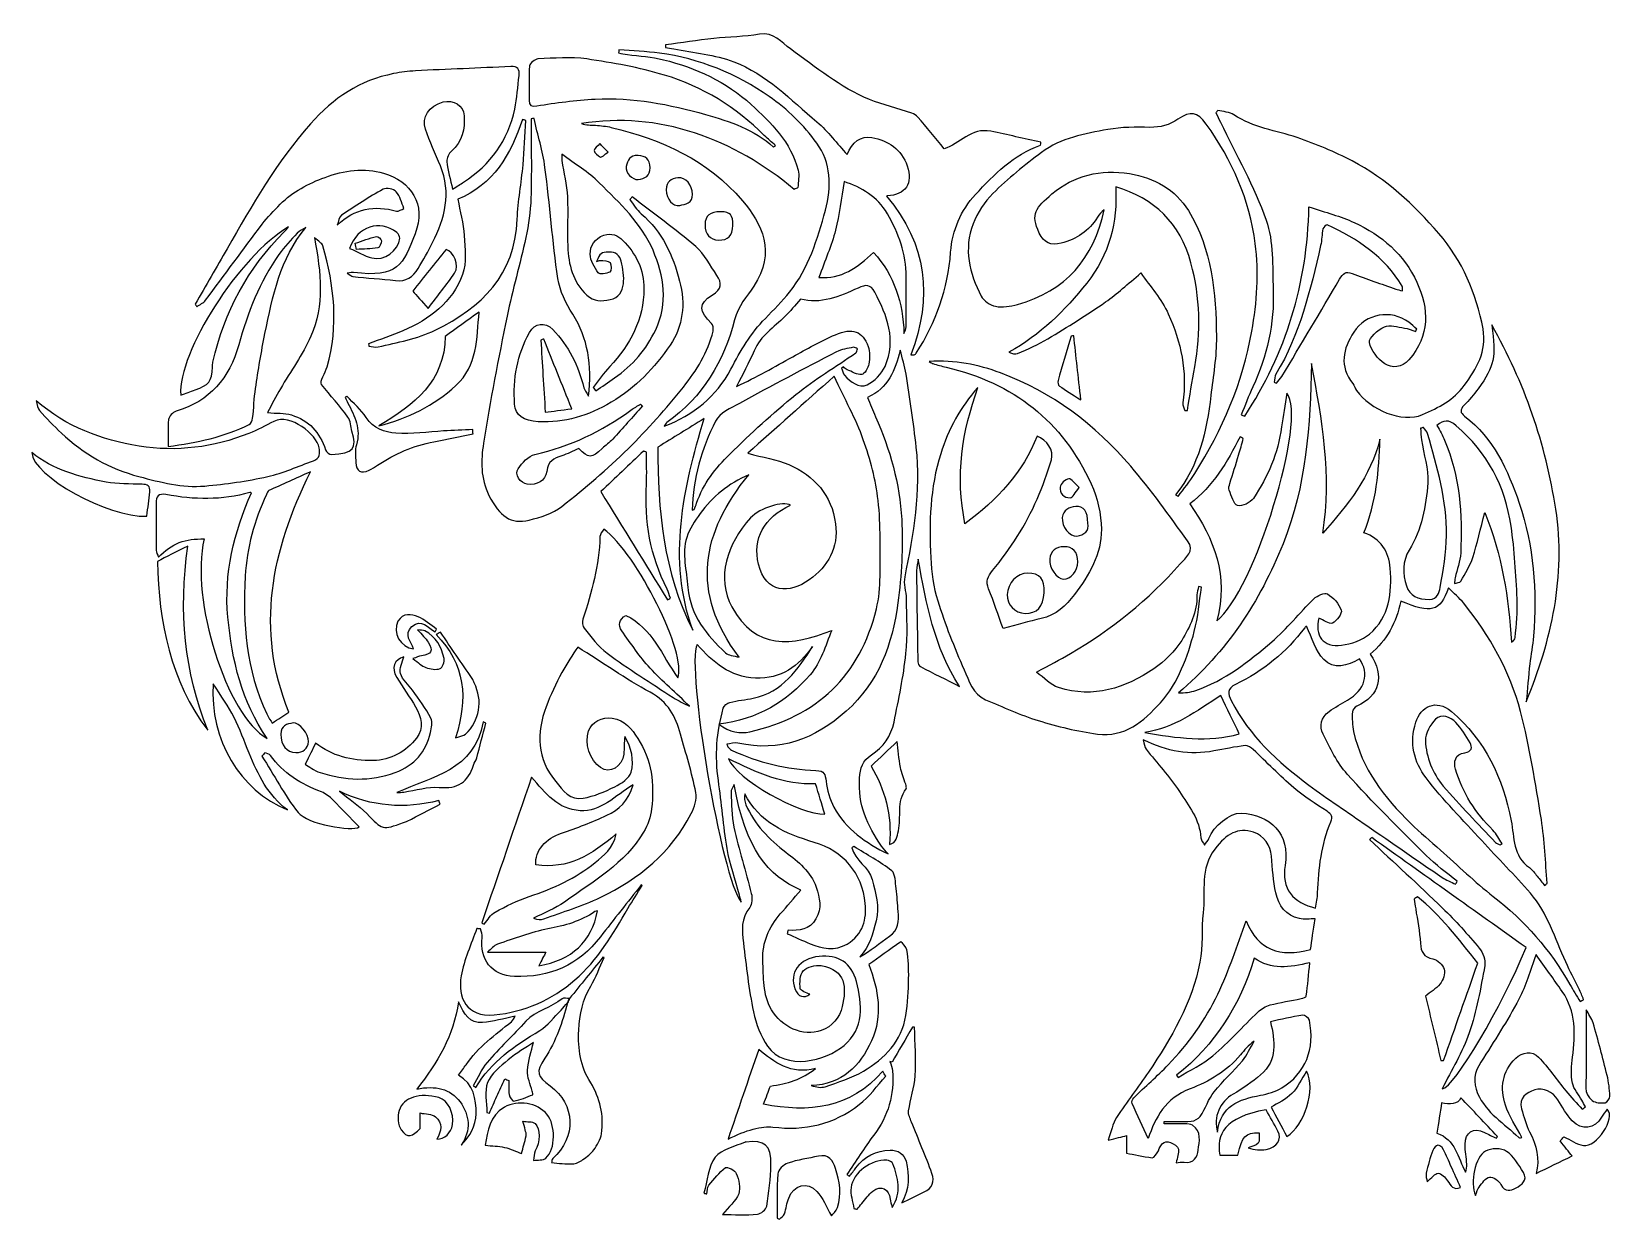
# Model space of a CAD drawing. Header units: centimetres. Extents: x -10.4 to 10.4, y -7.8 to 7.8.
import ezdxf

# ---------------------------------------------------------------- set-up
doc = ezdxf.new("R2010")
doc.units = ezdxf.units.CM
doc.header["$MEASUREMENT"] = 0
doc.layers.add('Layer 1', color=7, linetype='Continuous')

msp = doc.modelspace()

# ---------------------------------------------------------------- linework, layer by layer
at = {"layer": 'Layer 1'}
for points, knots in [([(2.83797, 6.32365), (2.48258, 6.20133), (2.22707, 5.94371), (1.98413, 5.67897), (1.98413, 5.67897), (1.79204, 5.46966), (1.67809, 5.21269), (1.65729, 4.92245), (1.65729, 4.92245), (1.62295, 4.44215), (1.4656, 4.00363), (1.20731, 3.59953), (1.20731, 3.59953), (1.20101, 3.58966), (1.19133, 3.57884), (1.18098, 3.57548), (1.18098, 3.57548), (1.16984, 3.57186), (1.15603, 3.57654), (1.13592, 3.57823), (1.13592, 3.57823), (1.42418, 4.33205), (1.35148, 5.02579), (0.81715, 5.65632), (0.81715, 5.65632), (0.80839, 5.6515), (0.81741, 5.66061), (0.82683, 5.66106), (0.82683, 5.66106), (1.06588, 5.67201), (1.16783, 5.82299), (1.08755, 6.05275), (1.08755, 6.05275), (1.0109, 6.27217), (0.84173, 6.38517), (0.62445, 6.42708), (0.62445, 6.42708), (0.48081, 6.45481), (0.35804, 6.36205), (0.29981, 6.2029), (0.29981, 6.2029), (0.16831, 6.3467), (0.05076, 6.50587), (-0.09638, 6.63007), (-0.09638, 6.63007), (-0.44034, 6.92045), (-0.75906, 7.25726), (-1.18818, 7.41964), (-1.18818, 7.41964), (-1.43639, 7.51357), (-1.71182, 7.53566), (-1.9751, 7.58948), (-1.9751, 7.58948), (-2.01116, 7.59686), (-2.04794, 7.6008), (-2.08437, 7.60633), (-2.08437, 7.60633), (-2.08458, 7.6181), (-2.08482, 7.62988), (-2.08503, 7.64163), (-2.08503, 7.64163), (-1.87347, 7.66973), (-1.66228, 7.70158), (-1.45022, 7.72489), (-1.45022, 7.72489), (-1.25038, 7.74685), (-1.04721, 7.74619), (-0.84985, 7.78058), (-0.84985, 7.78058), (-0.65901, 7.81384), (-0.56407, 7.67266), (-0.44403, 7.58704), (-0.44403, 7.58704), (-0.1096, 7.34852), (0.20743, 7.08269), (0.5924, 6.92632), (0.5924, 6.92632), (0.77218, 6.85329), (0.96258, 6.80654), (1.14734, 6.74534), (1.14734, 6.74534), (1.17711, 6.73547), (1.20891, 6.71785), (1.22881, 6.69449), (1.22881, 6.69449), (1.34197, 6.56156), (1.4518, 6.42578), (1.57253, 6.27909), (1.57253, 6.27909), (1.77195, 6.34121), (1.93136, 6.56021), (2.18435, 6.50811), (2.18435, 6.50811), (2.40364, 6.46295), (2.62176, 6.41207), (2.84041, 6.36373), (2.84041, 6.36373), (2.83959, 6.35042), (2.83879, 6.33704), (2.83797, 6.32365)], [0, 0, 0, 0, 0.03846154, 0.03846154, 0.03846154, 0.03846154, 0.07692308, 0.07692308, 0.07692308, 0.07692308, 0.11538462, 0.11538462, 0.11538462, 0.11538462, 0.15384615, 0.15384615, 0.15384615, 0.15384615, 0.19230769, 0.19230769, 0.19230769, 0.19230769, 0.23076923, 0.23076923, 0.23076923, 0.23076923, 0.26923077, 0.26923077, 0.26923077, 0.26923077, 0.30769231, 0.30769231, 0.30769231, 0.30769231, 0.34615385, 0.34615385, 0.34615385, 0.34615385, 0.38461538, 0.38461538, 0.38461538, 0.38461538, 0.42307692, 0.42307692, 0.42307692, 0.42307692, 0.46153846, 0.46153846, 0.46153846, 0.46153846, 0.5, 0.5, 0.5, 0.5, 0.53846154, 0.53846154, 0.53846154, 0.53846154, 0.57692308, 0.57692308, 0.57692308, 0.57692308, 0.61538462, 0.61538462, 0.61538462, 0.61538462, 0.65384615, 0.65384615, 0.65384615, 0.65384615, 0.69230769, 0.69230769, 0.69230769, 0.69230769, 0.73076923, 0.73076923, 0.73076923, 0.73076923, 0.76923077, 0.76923077, 0.76923077, 0.76923077, 0.80769231, 0.80769231, 0.80769231, 0.80769231, 0.84615385, 0.84615385, 0.84615385, 0.84615385, 0.88461538, 0.88461538, 0.88461538, 0.88461538, 0.92307692, 0.92307692, 0.92307692, 0.92307692, 1, 1, 1, 1]), ([(-0.6644, 6.30036), (-0.92009, 6.53118), (-1.23553, 6.63725), (-1.55753, 6.72782), (-1.55753, 6.72782), (-2.0305, 6.86085), (-2.51056, 6.95589), (-3.00443, 6.92972), (-3.00443, 6.92972), (-3.26129, 6.91612), (-3.5177, 6.88112), (-3.77215, 6.84167), (-3.77215, 6.84167), (-3.84954, 6.82966), (-3.87026, 6.84588), (-3.87079, 6.91247), (-3.87079, 6.91247), (-3.87201, 7.06376), (-3.87825, 7.2156), (-3.86611, 7.36589), (-3.86611, 7.36589), (-3.86336, 7.40026), (-3.7956, 7.45474), (-3.75586, 7.45651), (-3.75586, 7.45651), (-3.54282, 7.46588), (-3.32559, 7.48649), (-3.1166, 7.45625), (-3.1166, 7.45625), (-2.77359, 7.40661), (-2.42887, 7.34401), (-2.0974, 7.24498), (-2.0974, 7.24498), (-1.59662, 7.09538), (-1.15961, 6.823), (-0.78644, 6.453), (-0.78644, 6.453), (-0.74022, 6.40717), (-0.6891, 6.36627), (-0.64026, 6.32309), (-0.64026, 6.32309), (-0.64826, 6.3155), (-0.65633, 6.30793), (-0.6644, 6.30036)], [0, 0, 0, 0, 0.08333333, 0.08333333, 0.08333333, 0.08333333, 0.16666667, 0.16666667, 0.16666667, 0.16666667, 0.25, 0.25, 0.25, 0.25, 0.33333333, 0.33333333, 0.33333333, 0.33333333, 0.41666667, 0.41666667, 0.41666667, 0.41666667, 0.5, 0.5, 0.5, 0.5, 0.58333333, 0.58333333, 0.58333333, 0.58333333, 0.66666667, 0.66666667, 0.66666667, 0.66666667, 0.75, 0.75, 0.75, 0.75, 0.83333333, 0.83333333, 0.83333333, 0.83333333, 1, 1, 1, 1]), ([(-2.10161, 2.63977), (-2.08962, 2.65625), (-2.08092, 2.67739), (-2.06515, 2.68853), (-2.06515, 2.68853), (-1.59385, 3.02201), (-1.31516, 3.49125), (-1.17718, 4.0355), (-1.17718, 4.0355), (-1.13059, 4.21923), (-1.01443, 4.3398), (-0.92371, 4.47653), (-0.92371, 4.47653), (-0.62849, 4.92156), (-0.81904, 5.29886), (-1.07333, 5.59765), (-1.07333, 5.59765), (-1.52587, 6.12936), (-2.13053, 6.39981), (-2.79397, 6.55896), (-2.79397, 6.55896), (-2.86131, 6.5751), (-2.93163, 6.58108), (-3.00098, 6.58605), (-3.00098, 6.58605), (-3.06279, 6.59047), (-3.12518, 6.58698), (-3.18566, 6.60843), (-3.18566, 6.60843), (-2.68163, 6.69027), (-2.18633, 6.646), (-1.70402, 6.48757), (-1.70402, 6.48757), (-1.22102, 6.3289), (-0.78846, 6.07159), (-0.39428, 5.74613), (-0.39428, 5.74613), (-0.37801, 5.75396), (-0.36171, 5.76179), (-0.34541, 5.76965), (-0.34541, 5.76965), (-0.34374, 5.84619), (-0.32501, 5.92705), (-0.34321, 5.99851), (-0.34321, 5.99851), (-0.43632, 6.36406), (-0.69611, 6.61779), (-0.9604, 6.85957), (-0.9604, 6.85957), (-1.28687, 7.15821), (-1.68184, 7.33918), (-2.10787, 7.44681), (-2.10787, 7.44681), (-2.26225, 7.48584), (-2.42479, 7.49256), (-2.58351, 7.51468), (-2.58351, 7.51468), (-2.62193, 7.52002), (-2.66, 7.52794), (-2.69821, 7.53468), (-2.69821, 7.53468), (-2.69644, 7.5482), (-2.69466, 7.56172), (-2.69287, 7.57527), (-2.69287, 7.57527), (-2.51589, 7.56138), (-2.33788, 7.55519), (-2.16212, 7.53209), (-2.16212, 7.53209), (-1.63518, 7.46287), (-1.15258, 7.26134), (-0.72138, 6.96324), (-0.72138, 6.96324), (-0.48474, 6.79962), (-0.26794, 6.58526), (-0.09813, 6.35293), (-0.09813, 6.35293), (0.08885, 6.0971), (0.09988, 5.78021), (0.01445, 5.47118), (0.01445, 5.47118), (-0.09048, 5.09166), (-0.20328, 4.71384), (-0.45503, 4.39962), (-0.45503, 4.39962), (-0.55261, 4.27783), (-0.66294, 4.16568), (-0.77298, 4.05455), (-0.77298, 4.05455), (-0.96546, 3.86016), (-1.09934, 3.62828), (-1.22544, 3.38849), (-1.22544, 3.38849), (-1.41504, 3.028), (-1.71572, 2.78733), (-2.10161, 2.63977)], [0, 0, 0, 0, 0.04, 0.04, 0.04, 0.04, 0.08, 0.08, 0.08, 0.08, 0.12, 0.12, 0.12, 0.12, 0.16, 0.16, 0.16, 0.16, 0.2, 0.2, 0.2, 0.2, 0.24, 0.24, 0.24, 0.24, 0.28, 0.28, 0.28, 0.28, 0.32, 0.32, 0.32, 0.32, 0.36, 0.36, 0.36, 0.36, 0.4, 0.4, 0.4, 0.4, 0.44, 0.44, 0.44, 0.44, 0.48, 0.48, 0.48, 0.48, 0.52, 0.52, 0.52, 0.52, 0.56, 0.56, 0.56, 0.56, 0.6, 0.6, 0.6, 0.6, 0.64, 0.64, 0.64, 0.64, 0.68, 0.68, 0.68, 0.68, 0.72, 0.72, 0.72, 0.72, 0.76, 0.76, 0.76, 0.76, 0.8, 0.8, 0.8, 0.8, 0.84, 0.84, 0.84, 0.84, 0.88, 0.88, 0.88, 0.88, 0.92, 0.92, 0.92, 0.92, 1, 1, 1, 1]), ([(-4.87664, 5.7476), (-4.90405, 5.87426), (-4.93757, 5.9912), (-4.95091, 6.1104), (-4.95091, 6.1104), (-4.95583, 6.15424), (-4.92493, 6.21658), (-4.89006, 6.24785), (-4.89006, 6.24785), (-4.74909, 6.37435), (-4.71319, 6.53961), (-4.72382, 6.7118), (-4.72382, 6.7118), (-4.73239, 6.85081), (-4.8681, 6.92736), (-4.99983, 6.89251), (-4.99983, 6.89251), (-5.18213, 6.84428), (-5.28786, 6.69008), (-5.23248, 6.53553), (-5.23248, 6.53553), (-5.17401, 6.37236), (-5.10326, 6.21353), (-5.03613, 6.05354), (-5.03613, 6.05354), (-4.88765, 5.69966), (-4.97975, 5.36967), (-5.1381, 5.04799), (-5.1381, 5.04799), (-5.19562, 4.93118), (-5.26219, 4.8186), (-5.32913, 4.70676), (-5.32913, 4.70676), (-5.39467, 4.59728), (-5.48637, 4.53505), (-5.62303, 4.55026), (-5.62303, 4.55026), (-5.80927, 4.57098), (-5.99633, 4.58389), (-6.18284, 4.60238), (-6.18284, 4.60238), (-6.20112, 4.60418), (-6.21787, 4.62148), (-6.2596, 4.64564), (-6.2596, 4.64564), (-6.21282, 4.65178), (-6.19337, 4.65845), (-6.17507, 4.65612), (-6.17507, 4.65612), (-5.59272, 4.58238), (-5.523, 4.75812), (-5.36724, 5.16386), (-5.36724, 5.16386), (-5.21899, 5.55005), (-5.42037, 5.85011), (-5.78174, 5.95922), (-5.78174, 5.95922), (-6.03246, 6.03492), (-6.29871, 5.99499), (-6.5493, 5.90382), (-6.5493, 5.90382), (-6.76793, 5.82426), (-6.9706, 5.71634), (-7.13649, 5.55005), (-7.13649, 5.55005), (-7.21981, 5.46655), (-7.30384, 5.38193), (-7.37477, 5.28817), (-7.37477, 5.28817), (-7.62417, 4.95866), (-7.86692, 4.62415), (-8.1155, 4.294), (-8.1155, 4.294), (-8.14325, 4.25714), (-8.19207, 4.23611), (-8.2311, 4.20775), (-8.2311, 4.20775), (-8.23803, 4.21841), (-8.24496, 4.2291), (-8.25192, 4.23976), (-8.25192, 4.23976), (-8.11278, 4.48262), (-7.97419, 4.72577), (-7.83438, 4.96824), (-7.83438, 4.96824), (-7.50601, 5.5377), (-7.18226, 6.10666), (-6.74051, 6.60474), (-6.74051, 6.60474), (-6.43775, 6.94613), (-6.09268, 7.1769), (-5.64913, 7.26392), (-5.64913, 7.26392), (-5.55494, 7.28239), (-5.45876, 7.29564), (-5.36298, 7.30041), (-5.36298, 7.30041), (-4.9465, 7.32115), (-4.52975, 7.33661), (-4.11327, 7.35711), (-4.11327, 7.35711), (-4.02254, 7.36156), (-3.99437, 7.32221), (-4.00461, 7.23919), (-4.00461, 7.23919), (-4.02273, 7.09232), (-4.02784, 6.94267), (-4.05951, 6.79884), (-4.05951, 6.79884), (-4.14992, 6.38831), (-4.37794, 6.06949), (-4.73123, 5.84094), (-4.73123, 5.84094), (-4.77451, 5.81295), (-4.81798, 5.78525), (-4.87664, 5.7476)], [0, 0, 0, 0, 0.03333333, 0.03333333, 0.03333333, 0.03333333, 0.06666667, 0.06666667, 0.06666667, 0.06666667, 0.1, 0.1, 0.1, 0.1, 0.13333333, 0.13333333, 0.13333333, 0.13333333, 0.16666667, 0.16666667, 0.16666667, 0.16666667, 0.2, 0.2, 0.2, 0.2, 0.23333333, 0.23333333, 0.23333333, 0.23333333, 0.26666667, 0.26666667, 0.26666667, 0.26666667, 0.3, 0.3, 0.3, 0.3, 0.33333333, 0.33333333, 0.33333333, 0.33333333, 0.36666667, 0.36666667, 0.36666667, 0.36666667, 0.4, 0.4, 0.4, 0.4, 0.43333333, 0.43333333, 0.43333333, 0.43333333, 0.46666667, 0.46666667, 0.46666667, 0.46666667, 0.5, 0.5, 0.5, 0.5, 0.53333333, 0.53333333, 0.53333333, 0.53333333, 0.56666667, 0.56666667, 0.56666667, 0.56666667, 0.6, 0.6, 0.6, 0.6, 0.63333333, 0.63333333, 0.63333333, 0.63333333, 0.66666667, 0.66666667, 0.66666667, 0.66666667, 0.7, 0.7, 0.7, 0.7, 0.73333333, 0.73333333, 0.73333333, 0.73333333, 0.76666667, 0.76666667, 0.76666667, 0.76666667, 0.8, 0.8, 0.8, 0.8, 0.83333333, 0.83333333, 0.83333333, 0.83333333, 0.86666667, 0.86666667, 0.86666667, 0.86666667, 0.9, 0.9, 0.9, 0.9, 0.93333333, 0.93333333, 0.93333333, 0.93333333, 1, 1, 1, 1]), ([(-5.97813, 3.72163), (-5.82756, 3.7777), (-5.67389, 3.8268), (-5.52699, 3.89123), (-5.52699, 3.89123), (-5.1788, 4.04395), (-4.87686, 4.26228), (-4.74435, 4.63037), (-4.74435, 4.63037), (-4.68934, 4.78317), (-4.71146, 4.96959), (-4.72342, 5.13895), (-4.72342, 5.13895), (-4.7349, 5.30135), (-4.77864, 5.46145), (-4.80713, 5.61668), (-4.80713, 5.61668), (-4.34223, 5.8067), (-4.11215, 6.20234), (-3.95935, 6.66382), (-3.95935, 6.66382), (-3.94469, 6.65855), (-3.93003, 6.65332), (-3.91538, 6.64805), (-3.91538, 6.64805), (-3.92707, 6.45514), (-3.93411, 6.26181), (-3.95165, 6.06943), (-3.95165, 6.06943), (-3.97337, 5.83096), (-4.01764, 5.59387), (-4.0279, 5.35516), (-4.0279, 5.35516), (-4.05939, 4.62367), (-4.48708, 4.19943), (-5.10512, 3.90043), (-5.10512, 3.90043), (-5.34504, 3.78433), (-5.59814, 3.73853), (-5.85114, 3.68112), (-5.85114, 3.68112), (-5.88935, 3.67244), (-5.93242, 3.68506), (-5.97322, 3.68781), (-5.97322, 3.68781), (-5.97487, 3.69909), (-5.97649, 3.71036), (-5.97813, 3.72163)], [0, 0, 0, 0, 0.07692308, 0.07692308, 0.07692308, 0.07692308, 0.15384615, 0.15384615, 0.15384615, 0.15384615, 0.23076923, 0.23076923, 0.23076923, 0.23076923, 0.30769231, 0.30769231, 0.30769231, 0.30769231, 0.38461538, 0.38461538, 0.38461538, 0.38461538, 0.46153846, 0.46153846, 0.46153846, 0.46153846, 0.53846154, 0.53846154, 0.53846154, 0.53846154, 0.61538462, 0.61538462, 0.61538462, 0.61538462, 0.69230769, 0.69230769, 0.69230769, 0.69230769, 0.76923077, 0.76923077, 0.76923077, 0.76923077, 0.84615385, 0.84615385, 0.84615385, 0.84615385, 1, 1, 1, 1]), ([(-3.8078, 6.67507), (-3.75872, 6.46115), (-3.69263, 6.24946), (-3.66395, 6.03285), (-3.66395, 6.03285), (-3.59984, 5.5485), (-3.56624, 5.05995), (-3.49464, 4.57687), (-3.49464, 4.57687), (-3.47048, 4.41397), (-3.38873, 4.25022), (-3.29922, 4.10835), (-3.29922, 4.10835), (-3.09705, 3.78789), (-3.04922, 3.44417), (-3.0912, 3.03393), (-3.0912, 3.03393), (-3.12552, 3.09216), (-3.14877, 3.11688), (-3.1556, 3.1455), (-3.1556, 3.1455), (-3.22458, 3.43548), (-3.35372, 3.69366), (-3.5625, 3.90766), (-3.5625, 3.90766), (-3.66558, 4.01331), (-3.79639, 3.99585), (-3.86672, 3.869), (-3.86672, 3.869), (-4.02865, 3.57687), (-4.08609, 3.26059), (-4.06182, 2.93018), (-4.06182, 2.93018), (-4.05073, 2.77929), (-3.94495, 2.70751), (-3.75189, 2.69867), (-3.75189, 2.69867), (-3.40608, 2.68282), (-3.09593, 2.77643), (-2.7959, 2.9537), (-2.7959, 2.9537), (-2.47345, 3.14423), (-2.22556, 3.40817), (-2.02101, 3.70477), (-2.02101, 3.70477), (-1.85247, 3.94917), (-1.81903, 4.24375), (-1.89737, 4.544), (-1.89737, 4.544), (-1.98622, 4.88457), (-2.12613, 5.19091), (-2.4005, 5.42522), (-2.4005, 5.42522), (-2.46019, 5.47621), (-2.50128, 5.54891), (-2.55094, 5.61162), (-2.55094, 5.61162), (-2.54046, 5.62363), (-2.52996, 5.63564), (-2.51948, 5.64763), (-2.51948, 5.64763), (-2.24042, 5.43181), (-1.95282, 5.22588), (-1.68628, 4.99554), (-1.68628, 4.99554), (-1.57127, 4.89616), (-1.49673, 4.74842), (-1.40963, 4.61872), (-1.40963, 4.61872), (-1.33957, 4.51437), (-1.34018, 4.43933), (-1.47207, 4.35988), (-1.47207, 4.35988), (-1.65318, 4.25079), (-1.6418, 4.14051), (-1.47739, 3.98758), (-1.47739, 3.98758), (-1.45728, 3.96887), (-1.45247, 3.91919), (-1.45948, 3.88815), (-1.45948, 3.88815), (-1.52274, 3.60872), (-1.67535, 3.37065), (-1.84884, 3.15361), (-1.84884, 3.15361), (-2.07469, 2.87101), (-2.31596, 2.59793), (-2.57406, 2.34465), (-2.57406, 2.34465), (-2.84756, 2.07623), (-3.14008, 1.82503), (-3.44181, 1.58868), (-3.44181, 1.58868), (-3.56008, 1.49605), (-3.72129, 1.44501), (-3.87112, 1.40892), (-3.87112, 1.40892), (-4.11313, 1.35061), (-4.25752, 1.45644), (-4.39846, 1.73309), (-4.39846, 1.73309), (-4.51107, 1.95412), (-4.50533, 2.1914), (-4.47032, 2.41696), (-4.47032, 2.41696), (-4.38362, 2.97547), (-4.27373, 3.53072), (-4.16047, 4.08468), (-4.16047, 4.08468), (-4.08993, 4.42967), (-3.99042, 4.76868), (-3.91549, 5.11288), (-3.91549, 5.11288), (-3.87858, 5.28243), (-3.85416, 5.45724), (-3.84842, 5.63046), (-3.84842, 5.63046), (-3.83778, 5.95135), (-3.84503, 6.27282), (-3.84485, 6.59405), (-3.84485, 6.59405), (-3.84482, 6.62032), (-3.84485, 6.6466), (-3.84485, 6.67287), (-3.84485, 6.67287), (-3.83252, 6.67364), (-3.82016, 6.67435), (-3.8078, 6.67507)], [0, 0, 0, 0, 0.03030303, 0.03030303, 0.03030303, 0.03030303, 0.06060606, 0.06060606, 0.06060606, 0.06060606, 0.09090909, 0.09090909, 0.09090909, 0.09090909, 0.12121212, 0.12121212, 0.12121212, 0.12121212, 0.15151515, 0.15151515, 0.15151515, 0.15151515, 0.18181818, 0.18181818, 0.18181818, 0.18181818, 0.21212121, 0.21212121, 0.21212121, 0.21212121, 0.24242424, 0.24242424, 0.24242424, 0.24242424, 0.27272727, 0.27272727, 0.27272727, 0.27272727, 0.3030303, 0.3030303, 0.3030303, 0.3030303, 0.33333333, 0.33333333, 0.33333333, 0.33333333, 0.36363636, 0.36363636, 0.36363636, 0.36363636, 0.39393939, 0.39393939, 0.39393939, 0.39393939, 0.42424242, 0.42424242, 0.42424242, 0.42424242, 0.45454545, 0.45454545, 0.45454545, 0.45454545, 0.48484848, 0.48484848, 0.48484848, 0.48484848, 0.51515152, 0.51515152, 0.51515152, 0.51515152, 0.54545455, 0.54545455, 0.54545455, 0.54545455, 0.57575758, 0.57575758, 0.57575758, 0.57575758, 0.60606061, 0.60606061, 0.60606061, 0.60606061, 0.63636364, 0.63636364, 0.63636364, 0.63636364, 0.66666667, 0.66666667, 0.66666667, 0.66666667, 0.6969697, 0.6969697, 0.6969697, 0.6969697, 0.72727273, 0.72727273, 0.72727273, 0.72727273, 0.75757576, 0.75757576, 0.75757576, 0.75757576, 0.78787879, 0.78787879, 0.78787879, 0.78787879, 0.81818182, 0.81818182, 0.81818182, 0.81818182, 0.84848485, 0.84848485, 0.84848485, 0.84848485, 0.87878788, 0.87878788, 0.87878788, 0.87878788, 0.90909091, 0.90909091, 0.90909091, 0.90909091, 0.93939394, 0.93939394, 0.93939394, 0.93939394, 1, 1, 1, 1]), ([(4.60875, 1.74199), (4.91778, 2.12196), (5.01483, 2.57614), (5.07106, 3.04321), (5.07106, 3.04321), (5.10183, 3.29872), (5.14625, 3.5556), (5.14382, 3.81148), (5.14382, 3.81148), (5.13837, 4.38684), (5.08646, 4.96168), (4.77708, 5.46682), (4.77708, 5.46682), (4.60624, 5.74577), (4.33036, 5.89955), (4.00331, 5.95254), (4.00331, 5.95254), (3.62448, 6.01395), (3.27576, 5.93135), (2.98683, 5.68595), (2.98683, 5.68595), (2.77728, 5.50796), (2.70187, 5.42221), (2.8189, 5.17366), (2.8189, 5.17366), (2.8787, 5.04669), (2.97265, 5.00562), (3.10666, 5.03901), (3.10666, 5.03901), (3.31153, 5.09002), (3.47115, 5.20128), (3.5836, 5.38085), (3.5836, 5.38085), (3.60702, 5.41821), (3.63787, 5.45089), (3.67282, 5.47917), (3.67282, 5.47917), (3.53534, 4.8411), (3.16979, 4.41134), (2.53326, 4.23613), (2.53326, 4.23613), (2.44095, 4.2107), (2.33657, 4.19557), (2.24473, 4.21277), (2.24473, 4.21277), (2.17538, 4.22573), (2.09032, 4.28408), (2.05844, 4.34601), (2.05844, 4.34601), (1.90403, 4.64592), (1.82457, 4.96569), (1.95388, 5.29317), (1.95388, 5.29317), (2.01116, 5.43827), (2.10046, 5.58329), (2.21092, 5.69208), (2.21092, 5.69208), (2.40896, 5.88718), (2.6265, 6.06496), (2.84978, 6.23135), (2.84978, 6.23135), (3.10494, 6.42151), (3.41726, 6.47514), (3.72081, 6.53115), (3.72081, 6.53115), (3.89993, 6.5642), (4.08728, 6.56234), (4.27064, 6.55933), (4.27064, 6.55933), (4.40822, 6.55711), (4.52644, 6.59095), (4.63934, 6.66553), (4.63934, 6.66553), (4.80841, 6.77721), (4.89006, 6.76795), (5.01097, 6.60057), (5.01097, 6.60057), (5.35027, 6.13088), (5.57731, 5.61283), (5.6538, 5.03455), (5.6538, 5.03455), (5.70481, 4.64887), (5.67618, 4.26874), (5.60758, 3.88483), (5.60758, 3.88483), (5.48688, 3.2093), (5.22486, 2.59536), (4.86135, 2.02007), (4.86135, 2.02007), (4.79523, 1.91545), (4.71559, 1.81938), (4.64222, 1.71937), (4.64222, 1.71937), (4.63103, 1.72696), (4.61989, 1.7345), (4.60875, 1.74199)], [0, 0, 0, 0, 0.04, 0.04, 0.04, 0.04, 0.08, 0.08, 0.08, 0.08, 0.12, 0.12, 0.12, 0.12, 0.16, 0.16, 0.16, 0.16, 0.2, 0.2, 0.2, 0.2, 0.24, 0.24, 0.24, 0.24, 0.28, 0.28, 0.28, 0.28, 0.32, 0.32, 0.32, 0.32, 0.36, 0.36, 0.36, 0.36, 0.4, 0.4, 0.4, 0.4, 0.44, 0.44, 0.44, 0.44, 0.48, 0.48, 0.48, 0.48, 0.52, 0.52, 0.52, 0.52, 0.56, 0.56, 0.56, 0.56, 0.6, 0.6, 0.6, 0.6, 0.64, 0.64, 0.64, 0.64, 0.68, 0.68, 0.68, 0.68, 0.72, 0.72, 0.72, 0.72, 0.76, 0.76, 0.76, 0.76, 0.8, 0.8, 0.8, 0.8, 0.84, 0.84, 0.84, 0.84, 0.88, 0.88, 0.88, 0.88, 0.92, 0.92, 0.92, 0.92, 1, 1, 1, 1]), ([(7.75806, 3.88385), (7.70909, 3.89875), (7.66104, 3.91986), (7.61095, 3.92716), (7.61095, 3.92716), (7.52282, 3.93997), (7.41963, 3.97566), (7.34822, 3.94409), (7.34822, 3.94409), (7.26334, 3.90657), (7.13888, 3.79492), (7.15005, 3.73906), (7.15005, 3.73906), (7.17093, 3.63455), (7.26006, 3.52141), (7.35267, 3.45969), (7.35267, 3.45969), (7.44816, 3.39603), (7.57389, 3.40294), (7.66998, 3.51253), (7.66998, 3.51253), (7.94703, 3.82839), (7.93292, 4.17788), (7.77311, 4.52861), (7.77311, 4.52861), (7.60653, 4.89416), (7.31186, 5.14527), (6.95176, 5.31125), (6.95176, 5.31125), (6.77285, 5.39369), (6.57864, 5.44291), (6.35703, 5.51892), (6.35703, 5.51892), (6.33761, 4.50318), (6.05342, 3.5955), (5.516, 2.77167), (5.516, 2.77167), (5.50023, 2.77701), (5.48449, 2.78233), (5.46869, 2.78768), (5.46869, 2.78768), (5.51946, 2.91055), (5.56547, 3.03565), (5.62188, 3.15587), (5.62188, 3.15587), (5.81198, 3.56111), (5.90522, 3.98806), (5.88858, 4.43362), (5.88858, 4.43362), (5.8772, 4.73816), (5.89538, 5.06182), (5.79764, 5.34101), (5.79764, 5.34101), (5.64212, 5.7853), (5.401, 6.19964), (5.19614, 6.62667), (5.19614, 6.62667), (5.17669, 6.66718), (5.15762, 6.70787), (5.13838, 6.74848), (5.13838, 6.74848), (5.146, 6.7597), (5.15359, 6.77089), (5.16121, 6.78211), (5.16121, 6.78211), (5.23302, 6.76343), (5.31676, 6.76232), (5.37457, 6.72303), (5.37457, 6.72303), (5.62727, 6.55132), (5.92639, 6.51962), (6.2047, 6.42477), (6.2047, 6.42477), (6.45108, 6.34082), (6.69389, 6.23874), (6.92492, 6.11891), (6.92492, 6.11891), (7.37162, 5.88721), (7.73582, 5.54434), (8.06014, 5.16882), (8.06014, 5.16882), (8.36859, 4.81166), (8.55541, 4.3834), (8.64106, 3.91512), (8.64106, 3.91512), (8.69459, 3.62228), (8.55541, 3.39373), (8.395, 3.17373), (8.395, 3.17373), (8.25689, 2.98429), (8.06162, 2.8857), (7.84731, 2.79223), (7.84731, 2.79223), (7.5786, 2.67499), (7.16011, 2.85909), (6.98376, 3.10669), (6.98376, 3.10669), (6.96378, 3.13474), (6.95556, 3.17151), (6.93426, 3.19818), (6.93426, 3.19818), (6.75109, 3.42747), (6.80364, 3.6543), (6.94524, 3.8753), (6.94524, 3.8753), (7.10089, 4.11821), (7.43607, 4.17507), (7.66864, 4.00325), (7.66864, 4.00325), (7.7051, 3.97629), (7.73722, 3.94345), (7.77135, 3.91334), (7.77135, 3.91334), (7.76698, 3.9035), (7.76253, 3.89366), (7.75806, 3.88385)], [0, 0, 0, 0, 0.03333333, 0.03333333, 0.03333333, 0.03333333, 0.06666667, 0.06666667, 0.06666667, 0.06666667, 0.1, 0.1, 0.1, 0.1, 0.13333333, 0.13333333, 0.13333333, 0.13333333, 0.16666667, 0.16666667, 0.16666667, 0.16666667, 0.2, 0.2, 0.2, 0.2, 0.23333333, 0.23333333, 0.23333333, 0.23333333, 0.26666667, 0.26666667, 0.26666667, 0.26666667, 0.3, 0.3, 0.3, 0.3, 0.33333333, 0.33333333, 0.33333333, 0.33333333, 0.36666667, 0.36666667, 0.36666667, 0.36666667, 0.4, 0.4, 0.4, 0.4, 0.43333333, 0.43333333, 0.43333333, 0.43333333, 0.46666667, 0.46666667, 0.46666667, 0.46666667, 0.5, 0.5, 0.5, 0.5, 0.53333333, 0.53333333, 0.53333333, 0.53333333, 0.56666667, 0.56666667, 0.56666667, 0.56666667, 0.6, 0.6, 0.6, 0.6, 0.63333333, 0.63333333, 0.63333333, 0.63333333, 0.66666667, 0.66666667, 0.66666667, 0.66666667, 0.7, 0.7, 0.7, 0.7, 0.73333333, 0.73333333, 0.73333333, 0.73333333, 0.76666667, 0.76666667, 0.76666667, 0.76666667, 0.8, 0.8, 0.8, 0.8, 0.83333333, 0.83333333, 0.83333333, 0.83333333, 0.86666667, 0.86666667, 0.86666667, 0.86666667, 0.9, 0.9, 0.9, 0.9, 0.93333333, 0.93333333, 0.93333333, 0.93333333, 1, 1, 1, 1]), ([(-2.83498, 6.23517), (-2.88303, 6.2026), (-2.92044, 6.16254), (-2.93592, 6.16974), (-2.93592, 6.16974), (-2.97092, 6.18601), (-3.01421, 6.22356), (-3.01773, 6.25631), (-3.01773, 6.25631), (-3.02059, 6.28324), (-2.97098, 6.31579), (-2.94463, 6.34582), (-2.94463, 6.34582), (-2.91391, 6.31484), (-2.88319, 6.28383), (-2.83498, 6.23517)], [0, 0, 0, 0, 0.2, 0.2, 0.2, 0.2, 0.4, 0.4, 0.4, 0.4, 0.6, 0.6, 0.6, 0.6, 1, 1, 1, 1]), ([(-3.03093, 3.1491), (-2.95925, 3.24059), (-2.8944, 3.33859), (-2.81461, 3.42234), (-2.81461, 3.42234), (-2.54098, 3.70947), (-2.36937, 4.04231), (-2.36606, 4.44342), (-2.36606, 4.44342), (-2.36402, 4.69001), (-2.46861, 4.90274), (-2.64189, 5.07741), (-2.64189, 5.07741), (-2.70859, 5.14464), (-2.79016, 5.17946), (-2.89105, 5.14451), (-2.89105, 5.14451), (-3.01146, 5.10276), (-3.07377, 5.00685), (-3.07054, 4.89596), (-3.07054, 4.89596), (-3.06808, 4.81198), (-3.01598, 4.72247), (-2.96449, 4.65088), (-2.96449, 4.65088), (-2.94766, 4.62752), (-2.85704, 4.64008), (-2.81262, 4.66175), (-2.81262, 4.66175), (-2.79368, 4.67098), (-2.78844, 4.76137), (-2.81, 4.78634), (-2.81, 4.78634), (-2.83347, 4.81354), (-2.89504, 4.80962), (-2.94052, 4.81507), (-2.94052, 4.81507), (-2.95515, 4.81682), (-2.9714, 4.80525), (-2.9882, 4.79933), (-2.9882, 4.79933), (-2.94126, 4.91339), (-2.92732, 4.91908), (-2.82614, 4.92392), (-2.82614, 4.92392), (-2.73406, 4.92834), (-2.68025, 4.87865), (-2.66308, 4.80248), (-2.66308, 4.80248), (-2.64125, 4.70575), (-2.62241, 4.60195), (-2.63527, 4.50564), (-2.63527, 4.50564), (-2.6476, 4.41341), (-2.69356, 4.32236), (-2.80984, 4.30014), (-2.80984, 4.30014), (-2.92118, 4.27887), (-3.02251, 4.27178), (-3.11557, 4.35904), (-3.11557, 4.35904), (-3.3021, 4.5339), (-3.35457, 4.76097), (-3.36624, 4.99946), (-3.36624, 4.99946), (-3.3768, 5.21488), (-3.35754, 5.43184), (-3.36992, 5.64708), (-3.36992, 5.64708), (-3.3791, 5.80654), (-3.41826, 5.96424), (-3.44308, 6.12285), (-3.44308, 6.12285), (-3.44623, 6.14285), (-3.4435, 6.16378), (-3.4435, 6.20868), (-3.4435, 6.20868), (-3.268, 6.07641), (-3.09359, 5.97227), (-2.95341, 5.83355), (-2.95341, 5.83355), (-2.68385, 5.56674), (-2.39932, 5.30208), (-2.24668, 4.9469), (-2.24668, 4.9469), (-2.10227, 4.61083), (-2.04594, 4.25202), (-2.21175, 3.90463), (-2.21175, 3.90463), (-2.33322, 3.65013), (-2.51396, 3.43481), (-2.75113, 3.2732), (-2.75113, 3.2732), (-2.83291, 3.21748), (-2.91358, 3.16006), (-2.99476, 3.10342), (-2.99476, 3.10342), (-3.0068, 3.11862), (-3.01887, 3.13386), (-3.03093, 3.1491)], [0, 0, 0, 0, 0.03846154, 0.03846154, 0.03846154, 0.03846154, 0.07692308, 0.07692308, 0.07692308, 0.07692308, 0.11538462, 0.11538462, 0.11538462, 0.11538462, 0.15384615, 0.15384615, 0.15384615, 0.15384615, 0.19230769, 0.19230769, 0.19230769, 0.19230769, 0.23076923, 0.23076923, 0.23076923, 0.23076923, 0.26923077, 0.26923077, 0.26923077, 0.26923077, 0.30769231, 0.30769231, 0.30769231, 0.30769231, 0.34615385, 0.34615385, 0.34615385, 0.34615385, 0.38461538, 0.38461538, 0.38461538, 0.38461538, 0.42307692, 0.42307692, 0.42307692, 0.42307692, 0.46153846, 0.46153846, 0.46153846, 0.46153846, 0.5, 0.5, 0.5, 0.5, 0.53846154, 0.53846154, 0.53846154, 0.53846154, 0.57692308, 0.57692308, 0.57692308, 0.57692308, 0.61538462, 0.61538462, 0.61538462, 0.61538462, 0.65384615, 0.65384615, 0.65384615, 0.65384615, 0.69230769, 0.69230769, 0.69230769, 0.69230769, 0.73076923, 0.73076923, 0.73076923, 0.73076923, 0.76923077, 0.76923077, 0.76923077, 0.76923077, 0.80769231, 0.80769231, 0.80769231, 0.80769231, 0.84615385, 0.84615385, 0.84615385, 0.84615385, 0.88461538, 0.88461538, 0.88461538, 0.88461538, 0.92307692, 0.92307692, 0.92307692, 0.92307692, 1, 1, 1, 1]), ([(-2.44292, 6.19236), (-2.34487, 6.18355), (-2.28428, 6.14079), (-2.28383, 6.03051), (-2.28383, 6.03051), (-2.28335, 5.92185), (-2.35318, 5.8861), (-2.44073, 5.8757), (-2.44073, 5.8757), (-2.51783, 5.86657), (-2.61409, 5.96828), (-2.59847, 6.04739), (-2.59847, 6.04739), (-2.58318, 6.12489), (-2.54826, 6.19974), (-2.44292, 6.19236)], [0, 0, 0, 0, 0.2, 0.2, 0.2, 0.2, 0.4, 0.4, 0.4, 0.4, 0.6, 0.6, 0.6, 0.6, 1, 1, 1, 1]), ([(-1.72852, 5.67984), (-1.72685, 5.56713), (-1.82237, 5.55101), (-1.89545, 5.5349), (-1.89545, 5.5349), (-1.99012, 5.51402), (-2.07002, 5.61962), (-2.07362, 5.74064), (-2.07362, 5.74064), (-2.07685, 5.84928), (-2.00546, 5.8865), (-1.92008, 5.89735), (-1.92008, 5.89735), (-1.81867, 5.91026), (-1.73143, 5.80459), (-1.72852, 5.67984)], [0, 0, 0, 0, 0.2, 0.2, 0.2, 0.2, 0.4, 0.4, 0.4, 0.4, 0.6, 0.6, 0.6, 0.6, 1, 1, 1, 1]), ([(1.04513, 3.8545), (1.03513, 4.25915), (0.9189, 4.61422), (0.64759, 4.91701), (0.64759, 4.91701), (0.4374, 4.72474), (0.2223, 4.56162), (-0.07054, 4.59155), (-0.07054, 4.59155), (0.00907, 4.81258), (0.09493, 5.00737), (0.14809, 5.2107), (0.14809, 5.2107), (0.20151, 5.41498), (0.22239, 5.62776), (0.25948, 5.84864), (0.25948, 5.84864), (0.48602, 5.77061), (0.69554, 5.65457), (0.8277, 5.42605), (0.8277, 5.42605), (0.97589, 5.16977), (1.07527, 4.89966), (1.07588, 4.59965), (1.07588, 4.59965), (1.0763, 4.38147), (1.07681, 4.16327), (1.07413, 3.94512), (1.07413, 3.94512), (1.07371, 3.91477), (1.05524, 3.88469), (1.04513, 3.8545)], [0, 0, 0, 0, 0.11111111, 0.11111111, 0.11111111, 0.11111111, 0.22222222, 0.22222222, 0.22222222, 0.22222222, 0.33333333, 0.33333333, 0.33333333, 0.33333333, 0.44444444, 0.44444444, 0.44444444, 0.44444444, 0.55555556, 0.55555556, 0.55555556, 0.55555556, 0.66666667, 0.66666667, 0.66666667, 0.66666667, 0.77777778, 0.77777778, 0.77777778, 0.77777778, 1, 1, 1, 1]), ([(-6.39011, 5.2782), (-6.3718, 5.32186), (-6.36593, 5.3838), (-6.33309, 5.4061), (-6.33309, 5.4061), (-6.15508, 5.52712), (-5.97384, 5.64462), (-5.78532, 5.74805), (-5.78532, 5.74805), (-5.74423, 5.77059), (-5.64628, 5.75085), (-5.61458, 5.71508), (-5.61458, 5.71508), (-5.56357, 5.65745), (-5.54587, 5.57033), (-5.51409, 5.49566), (-5.51409, 5.49566), (-5.54661, 5.48349), (-5.58362, 5.45444), (-5.6109, 5.46174), (-5.6109, 5.46174), (-5.90071, 5.53945), (-6.15773, 5.49749), (-6.39011, 5.2782)], [0, 0, 0, 0, 0.14285714, 0.14285714, 0.14285714, 0.14285714, 0.28571429, 0.28571429, 0.28571429, 0.28571429, 0.42857143, 0.42857143, 0.42857143, 0.42857143, 0.57142857, 0.57142857, 0.57142857, 0.57142857, 0.71428571, 0.71428571, 0.71428571, 0.71428571, 1, 1, 1, 1]), ([(3.82349, 5.78046), (4.32712, 5.62671), (4.66727, 5.30953), (4.8102, 4.7806), (4.8102, 4.7806), (4.93273, 4.32716), (4.94456, 3.87684), (4.86031, 3.419), (4.86031, 3.419), (4.82517, 3.22816), (4.7952, 3.03633), (4.76289, 2.84496), (4.76289, 2.84496), (4.75114, 2.84464), (4.73937, 2.84435), (4.72765, 2.84403), (4.72765, 2.84403), (4.71897, 2.87782), (4.69863, 2.91332), (4.70333, 2.9451), (4.70333, 2.9451), (4.76421, 3.35507), (4.67846, 3.74554), (4.51299, 4.11316), (4.51299, 4.11316), (4.42584, 4.30676), (4.27497, 4.47167), (4.15289, 4.6495), (4.15289, 4.6495), (3.97964, 4.50559), (3.84351, 4.37502), (3.69032, 4.26919), (3.69032, 4.26919), (3.44428, 4.09922), (3.18965, 3.94108), (2.93327, 3.78693), (2.93327, 3.78693), (2.80762, 3.71139), (2.67094, 3.65345), (2.53661, 3.59352), (2.53661, 3.59352), (2.50634, 3.58003), (2.46496, 3.59154), (2.42265, 3.60979), (2.42265, 3.60979), (2.83424, 3.83926), (3.15547, 4.15589), (3.44296, 4.51657), (3.44296, 4.51657), (3.74198, 4.89178), (3.84768, 5.31402), (3.82349, 5.78046)], [0, 0, 0, 0, 0.07142857, 0.07142857, 0.07142857, 0.07142857, 0.14285714, 0.14285714, 0.14285714, 0.14285714, 0.21428571, 0.21428571, 0.21428571, 0.21428571, 0.28571429, 0.28571429, 0.28571429, 0.28571429, 0.35714286, 0.35714286, 0.35714286, 0.35714286, 0.42857143, 0.42857143, 0.42857143, 0.42857143, 0.5, 0.5, 0.5, 0.5, 0.57142857, 0.57142857, 0.57142857, 0.57142857, 0.64285714, 0.64285714, 0.64285714, 0.64285714, 0.71428571, 0.71428571, 0.71428571, 0.71428571, 0.78571429, 0.78571429, 0.78571429, 0.78571429, 0.85714286, 0.85714286, 0.85714286, 0.85714286, 1, 1, 1, 1]), ([(-1.19991, 5.27333), (-1.20171, 5.13911), (-1.26195, 5.07794), (-1.3898, 5.0804), (-1.3898, 5.0804), (-1.49733, 5.08249), (-1.56659, 5.16142), (-1.56427, 5.27929), (-1.56427, 5.27929), (-1.56178, 5.40388), (-1.50111, 5.45519), (-1.35985, 5.45206), (-1.35985, 5.45206), (-1.22812, 5.44915), (-1.19798, 5.41547), (-1.19991, 5.27333)], [0, 0, 0, 0, 0.2, 0.2, 0.2, 0.2, 0.4, 0.4, 0.4, 0.4, 0.6, 0.6, 0.6, 0.6, 1, 1, 1, 1]), ([(-6.80156, 5.24515), (-7.13888, 4.83605), (-7.23706, 4.34416), (-7.33694, 3.85434), (-7.33694, 3.85434), (-7.38552, 3.61614), (-7.42454, 3.37576), (-7.46095, 3.13533), (-7.46095, 3.13533), (-7.48056, 3.00592), (-7.48333, 2.87405), (-7.49873, 2.74391), (-7.49873, 2.74391), (-7.50217, 2.71481), (-7.51963, 2.67372), (-7.54252, 2.66258), (-7.54252, 2.66258), (-7.87375, 2.5014), (-8.22708, 2.42189), (-8.60548, 2.37559), (-8.60548, 2.37559), (-8.60548, 2.50132), (-8.61426, 2.61543), (-8.60088, 2.72685), (-8.60088, 2.72685), (-8.59599, 2.76744), (-8.54474, 2.82345), (-8.50378, 2.83546), (-8.50378, 2.83546), (-8.05835, 2.96627), (-7.80464, 3.27155), (-7.68169, 3.70649), (-7.68169, 3.70649), (-7.56273, 4.12723), (-7.40652, 4.53318), (-7.1534, 4.89394), (-7.1534, 4.89394), (-7.08336, 4.99374), (-6.99671, 5.08246), (-6.91281, 5.1717), (-6.91281, 5.1717), (-6.88319, 5.20322), (-6.83908, 5.22108), (-6.80156, 5.24515)], [0, 0, 0, 0, 0.08333333, 0.08333333, 0.08333333, 0.08333333, 0.16666667, 0.16666667, 0.16666667, 0.16666667, 0.25, 0.25, 0.25, 0.25, 0.33333333, 0.33333333, 0.33333333, 0.33333333, 0.41666667, 0.41666667, 0.41666667, 0.41666667, 0.5, 0.5, 0.5, 0.5, 0.58333333, 0.58333333, 0.58333333, 0.58333333, 0.66666667, 0.66666667, 0.66666667, 0.66666667, 0.75, 0.75, 0.75, 0.75, 0.83333333, 0.83333333, 0.83333333, 0.83333333, 1, 1, 1, 1]), ([(-8.4428, 3.04755), (-8.47931, 3.61199), (-7.67728, 4.86905), (-7.02709, 5.25589), (-7.02709, 5.25589), (-7.04585, 5.23337), (-7.06284, 5.20906), (-7.08363, 5.18861), (-7.08363, 5.18861), (-7.56631, 4.71329), (-7.8677, 4.13858), (-8.01962, 3.48202), (-8.01962, 3.48202), (-8.02451, 3.46083), (-8.02478, 3.43844), (-8.02594, 3.41654), (-8.02594, 3.41654), (-8.03607, 3.22601), (-8.07036, 3.18048), (-8.25256, 3.11579), (-8.25256, 3.11579), (-8.31382, 3.09401), (-8.37491, 3.07192), (-8.4428, 3.04755)], [0, 0, 0, 0, 0.14285714, 0.14285714, 0.14285714, 0.14285714, 0.28571429, 0.28571429, 0.28571429, 0.28571429, 0.42857143, 0.42857143, 0.42857143, 0.42857143, 0.57142857, 0.57142857, 0.57142857, 0.57142857, 0.71428571, 0.71428571, 0.71428571, 0.71428571, 1, 1, 1, 1]), ([(-6.22644, 4.97255), (-6.1246, 5.26335), (-5.83271, 5.35543), (-5.60647, 5.18001), (-5.60647, 5.18001), (-5.58607, 5.16419), (-5.56639, 5.12897), (-5.5689, 5.10511), (-5.5689, 5.10511), (-5.58642, 4.93797), (-5.77178, 4.80139), (-5.93334, 4.84614), (-5.93334, 4.84614), (-6.03536, 4.87445), (-6.12989, 4.9299), (-6.22644, 4.97255)], [0, 0, 0, 0, 0.2, 0.2, 0.2, 0.2, 0.4, 0.4, 0.4, 0.4, 0.6, 0.6, 0.6, 0.6, 1, 1, 1, 1]), ([(7.58298, 4.41531), (7.54528, 4.42484), (7.52094, 4.42894), (7.49802, 4.43709), (7.49802, 4.43709), (7.30662, 4.50514), (7.11477, 4.57211), (6.92451, 4.64339), (6.92451, 4.64339), (6.84093, 4.67472), (6.80309, 4.64503), (6.75975, 4.57029), (6.75975, 4.57029), (6.51115, 4.1414), (6.25561, 3.71651), (6.00148, 3.29084), (6.00148, 3.29084), (5.98283, 3.25957), (5.95663, 3.23284), (5.93391, 3.20398), (5.93391, 3.20398), (5.92301, 3.20824), (5.91213, 3.2125), (5.90123, 3.21676), (5.90123, 3.21676), (5.90851, 3.25258), (5.9066, 3.29399), (5.92449, 3.32336), (5.92449, 3.32336), (6.24133, 3.84372), (6.37542, 4.42736), (6.51107, 5.01032), (6.51107, 5.01032), (6.52758, 5.08125), (6.52644, 5.15624), (6.54163, 5.22757), (6.54163, 5.22757), (6.54637, 5.24977), (6.58748, 5.28641), (6.59605, 5.28242), (6.59605, 5.28242), (6.99298, 5.09703), (7.35202, 4.86385), (7.58223, 4.47475), (7.58223, 4.47475), (7.58801, 4.465), (7.58298, 4.44889), (7.58298, 4.41531)], [0, 0, 0, 0, 0.07692308, 0.07692308, 0.07692308, 0.07692308, 0.15384615, 0.15384615, 0.15384615, 0.15384615, 0.23076923, 0.23076923, 0.23076923, 0.23076923, 0.30769231, 0.30769231, 0.30769231, 0.30769231, 0.38461538, 0.38461538, 0.38461538, 0.38461538, 0.46153846, 0.46153846, 0.46153846, 0.46153846, 0.53846154, 0.53846154, 0.53846154, 0.53846154, 0.61538462, 0.61538462, 0.61538462, 0.61538462, 0.69230769, 0.69230769, 0.69230769, 0.69230769, 0.76923077, 0.76923077, 0.76923077, 0.76923077, 0.84615385, 0.84615385, 0.84615385, 0.84615385, 1, 1, 1, 1]), ([(-7.30581, 2.81924), (-7.24588, 2.92875), (-7.19267, 3.03144), (-7.13452, 3.13124), (-7.13452, 3.13124), (-7.00093, 3.3605), (-6.84184, 3.57812), (-6.73505, 3.81908), (-6.73505, 3.81908), (-6.55638, 4.22225), (-6.59879, 4.64619), (-6.68814, 5.11461), (-6.68814, 5.11461), (-6.63472, 5.06362), (-6.58755, 5.04021), (-6.57773, 5.006), (-6.57773, 5.006), (-6.42716, 4.48284), (-6.3686, 3.95505), (-6.52042, 3.42075), (-6.52042, 3.42075), (-6.53344, 3.37495), (-6.55781, 3.33235), (-6.57699, 3.2883), (-6.57699, 3.2883), (-6.59421, 3.24874), (-6.6116, 3.20924), (-6.59443, 3.18583), (-6.59443, 3.18583), (-6.47793, 3.04422), (-6.3562, 2.90646), (-6.24793, 2.75882), (-6.24793, 2.75882), (-6.21258, 2.71059), (-6.21465, 2.63589), (-6.19573, 2.57448), (-6.19573, 2.57448), (-6.12638, 2.34953), (-6.17435, 2.28161), (-6.46399, 2.26783), (-6.46399, 2.26783), (-6.48955, 2.26661), (-6.53215, 2.30363), (-6.54143, 2.33136), (-6.54143, 2.33136), (-6.61739, 2.55806), (-6.76011, 2.72027), (-6.99109, 2.78753), (-6.99109, 2.78753), (-7.082, 2.814), (-7.18235, 2.80797), (-7.30581, 2.81924)], [0, 0, 0, 0, 0.07142857, 0.07142857, 0.07142857, 0.07142857, 0.14285714, 0.14285714, 0.14285714, 0.14285714, 0.21428571, 0.21428571, 0.21428571, 0.21428571, 0.28571429, 0.28571429, 0.28571429, 0.28571429, 0.35714286, 0.35714286, 0.35714286, 0.35714286, 0.42857143, 0.42857143, 0.42857143, 0.42857143, 0.5, 0.5, 0.5, 0.5, 0.57142857, 0.57142857, 0.57142857, 0.57142857, 0.64285714, 0.64285714, 0.64285714, 0.64285714, 0.71428571, 0.71428571, 0.71428571, 0.71428571, 0.78571429, 0.78571429, 0.78571429, 0.78571429, 0.85714286, 0.85714286, 0.85714286, 0.85714286, 1, 1, 1, 1]), ([(-6.15516, 5.03896), (-6.1495, 5.01213), (-6.14381, 4.98528), (-6.13815, 4.95845), (-6.13815, 4.95845), (-6.04343, 4.96387), (-5.94784, 4.96387), (-5.85468, 4.97888), (-5.85468, 4.97888), (-5.83383, 4.98224), (-5.80891, 5.03854), (-5.80957, 5.06995), (-5.80957, 5.06995), (-5.81002, 5.09125), (-5.85727, 5.13319), (-5.87437, 5.12893), (-5.87437, 5.12893), (-5.9695, 5.10519), (-6.06184, 5.07013), (-6.15516, 5.03896)], [0, 0, 0, 0, 0.16666667, 0.16666667, 0.16666667, 0.16666667, 0.33333333, 0.33333333, 0.33333333, 0.33333333, 0.5, 0.5, 0.5, 0.5, 0.66666667, 0.66666667, 0.66666667, 0.66666667, 1, 1, 1, 1]), ([(-5.19679, 4.18402), (-5.28357, 4.28184), (-5.34676, 4.35306), (-5.39949, 4.41249), (-5.39949, 4.41249), (-5.24992, 4.59878), (-5.11006, 4.77293), (-4.96145, 4.95801), (-4.96145, 4.95801), (-4.86556, 4.93166), (-4.77725, 4.75005), (-4.84879, 4.64744), (-4.84879, 4.64744), (-4.95525, 4.49474), (-5.07193, 4.34917), (-5.19679, 4.18402)], [0, 0, 0, 0, 0.2, 0.2, 0.2, 0.2, 0.4, 0.4, 0.4, 0.4, 0.6, 0.6, 0.6, 0.6, 1, 1, 1, 1]), ([(0.25014, 3.41696), (0.26639, 3.40484), (0.28096, 3.38865), (0.29914, 3.38137), (0.29914, 3.38137), (0.36296, 3.35586), (0.43021, 3.31178), (0.49176, 3.31803), (0.49176, 3.31803), (0.5283, 3.32173), (0.57431, 3.40331), (0.58426, 3.45588), (0.58426, 3.45588), (0.5982, 3.52962), (0.60111, 3.61569), (0.57611, 3.68467), (0.57611, 3.68467), (0.50301, 3.8866), (0.36836, 3.93772), (0.14513, 3.83993), (0.14513, 3.83993), (-0.04635, 3.75603), (-0.22997, 3.65313), (-0.41333, 3.55188), (-0.41333, 3.55188), (-0.65206, 3.42004), (-0.88712, 3.2815), (-1.14993, 3.16273), (-1.14993, 3.16273), (-1.07299, 3.3178), (-0.98869, 3.46975), (-0.92101, 3.62874), (-0.92101, 3.62874), (-0.83642, 3.82739), (-0.66092, 3.93722), (-0.51532, 4.07755), (-0.51532, 4.07755), (-0.44523, 4.14512), (-0.38565, 4.22363), (-0.31231, 4.30745), (-0.31231, 4.30745), (-0.0518, 4.23413), (0.19897, 4.34023), (0.44392, 4.45218), (0.44392, 4.45218), (0.54547, 4.49859), (0.60428, 4.50547), (0.66215, 4.39699), (0.66215, 4.39699), (0.82701, 4.08798), (0.9475, 3.77024), (0.79733, 3.4252), (0.79733, 3.4252), (0.75471, 3.32725), (0.65895, 3.22801), (0.56262, 3.18432), (0.56262, 3.18432), (0.45232, 3.13429), (0.3459, 3.2207), (0.26687, 3.30852), (0.26687, 3.30852), (0.24523, 3.3326), (0.23919, 3.3707), (0.22599, 3.40234), (0.22599, 3.40234), (0.23408, 3.40722), (0.24209, 3.41209), (0.25014, 3.41696)], [0, 0, 0, 0, 0.05555556, 0.05555556, 0.05555556, 0.05555556, 0.11111111, 0.11111111, 0.11111111, 0.11111111, 0.16666667, 0.16666667, 0.16666667, 0.16666667, 0.22222222, 0.22222222, 0.22222222, 0.22222222, 0.27777778, 0.27777778, 0.27777778, 0.27777778, 0.33333333, 0.33333333, 0.33333333, 0.33333333, 0.38888889, 0.38888889, 0.38888889, 0.38888889, 0.44444444, 0.44444444, 0.44444444, 0.44444444, 0.5, 0.5, 0.5, 0.5, 0.55555556, 0.55555556, 0.55555556, 0.55555556, 0.61111111, 0.61111111, 0.61111111, 0.61111111, 0.66666667, 0.66666667, 0.66666667, 0.66666667, 0.72222222, 0.72222222, 0.72222222, 0.72222222, 0.77777778, 0.77777778, 0.77777778, 0.77777778, 0.83333333, 0.83333333, 0.83333333, 0.83333333, 0.88888889, 0.88888889, 0.88888889, 0.88888889, 1, 1, 1, 1]), ([(-4.97327, 3.81844), (-4.83013, 3.92065), (-4.6849, 4.02437), (-4.52811, 4.13634), (-4.52811, 4.13634), (-4.55859, 3.79069), (-4.54867, 3.43509), (-4.83122, 3.17426), (-4.83122, 3.17426), (-5.11893, 2.90867), (-5.46315, 2.7445), (-5.84299, 2.6443), (-5.84299, 2.6443), (-5.38057, 2.92068), (-4.97737, 3.2294), (-4.97327, 3.81844)], [0, 0, 0, 0, 0.2, 0.2, 0.2, 0.2, 0.4, 0.4, 0.4, 0.4, 0.6, 0.6, 0.6, 0.6, 1, 1, 1, 1]), ([(9.20885, -0.97322), (9.2239, -0.8073), (9.23679, -0.64114), (9.25476, -0.47557), (9.25476, -0.47557), (9.26786, -0.35484), (9.29379, -0.23533), (9.30352, -0.11441), (9.30352, -0.11441), (9.35136, 0.47918), (9.30815, 1.06598), (9.11551, 1.63144), (9.11551, 1.63144), (8.96774, 2.06522), (8.78145, 2.48271), (8.39846, 2.77256), (8.39846, 2.77256), (8.34142, 2.81574), (8.33668, 2.85858), (8.39147, 2.91372), (8.39147, 2.91372), (8.45881, 2.98148), (8.52299, 3.054), (8.57845, 3.13163), (8.57845, 3.13163), (8.79379, 3.43304), (8.81372, 3.54372), (8.75522, 3.96787), (8.75522, 3.96787), (9.18504, 3.21502), (9.46393, 2.4095), (9.5958, 1.5505), (9.5958, 1.5505), (9.73082, 0.67093), (9.54082, -0.15968), (9.20885, -0.97322)], [0, 0, 0, 0, 0.1, 0.1, 0.1, 0.1, 0.2, 0.2, 0.2, 0.2, 0.3, 0.3, 0.3, 0.3, 0.4, 0.4, 0.4, 0.4, 0.5, 0.5, 0.5, 0.5, 0.6, 0.6, 0.6, 0.6, 0.7, 0.7, 0.7, 0.7, 0.8, 0.8, 0.8, 0.8, 1, 1, 1, 1]), ([(-3.6798, 3.78349), (-3.5615, 3.48898), (-3.44324, 3.19445), (-3.31219, 2.86816), (-3.31219, 2.86816), (-3.4543, 2.84993), (-3.55717, 2.83673), (-3.66014, 2.8235), (-3.66014, 2.8235), (-3.68059, 3.156), (-3.69948, 3.46263), (-3.71835, 3.76928), (-3.71835, 3.76928), (-3.70549, 3.77399), (-3.69263, 3.77873), (-3.6798, 3.78349)], [0, 0, 0, 0, 0.2, 0.2, 0.2, 0.2, 0.4, 0.4, 0.4, 0.4, 0.6, 0.6, 0.6, 0.6, 1, 1, 1, 1]), ([(3.27263, 3.82709), (3.30216, 3.55983), (3.33169, 3.29261), (3.36542, 2.98749), (3.36542, 2.98749), (3.2485, 3.06094), (3.16402, 3.11081), (3.08404, 3.16709), (3.08404, 3.16709), (3.06843, 3.17807), (3.06002, 3.21694), (3.06592, 3.23797), (3.06592, 3.23797), (3.12109, 3.43321), (3.18014, 3.62738), (3.23806, 3.82185), (3.23806, 3.82185), (3.24959, 3.8236), (3.26112, 3.82535), (3.27263, 3.82709)], [0, 0, 0, 0, 0.16666667, 0.16666667, 0.16666667, 0.16666667, 0.33333333, 0.33333333, 0.33333333, 0.33333333, 0.5, 0.5, 0.5, 0.5, 0.66666667, 0.66666667, 0.66666667, 0.66666667, 1, 1, 1, 1]), ([(-1.73381, 1.53887), (-1.72349, 1.95424), (-1.60922, 2.34434), (-1.42607, 2.70838), (-1.42607, 2.70838), (-1.37381, 2.81223), (-1.22737, 2.87729), (-1.11299, 2.93981), (-1.11299, 2.93981), (-0.69209, 3.16989), (-0.26754, 3.39344), (0.15839, 3.61415), (0.15839, 3.61415), (0.22557, 3.64894), (0.30642, 3.65847), (0.38196, 3.67506), (0.38196, 3.67506), (0.39823, 3.67863), (0.4189, 3.66217), (0.43755, 3.65493), (0.43755, 3.65493), (0.43004, 3.63712), (0.42768, 3.61191), (0.41429, 3.6026), (0.41429, 3.6026), (0.15169, 3.42035), (-0.12456, 3.25533), (-0.37255, 3.05523), (-0.37255, 3.05523), (-0.67518, 2.81105), (-0.96371, 2.5472), (-1.2402, 2.27357), (-1.2402, 2.27357), (-1.42416, 2.09146), (-1.58792, 1.885), (-1.67488, 1.63198), (-1.67488, 1.63198), (-1.68464, 1.60359), (-1.69618, 1.57573), (-1.70877, 1.5485), (-1.70877, 1.5485), (-1.71111, 1.54353), (-1.7227, 1.54286), (-1.73381, 1.53887)], [0, 0, 0, 0, 0.08333333, 0.08333333, 0.08333333, 0.08333333, 0.16666667, 0.16666667, 0.16666667, 0.16666667, 0.25, 0.25, 0.25, 0.25, 0.33333333, 0.33333333, 0.33333333, 0.33333333, 0.41666667, 0.41666667, 0.41666667, 0.41666667, 0.5, 0.5, 0.5, 0.5, 0.58333333, 0.58333333, 0.58333333, 0.58333333, 0.66666667, 0.66666667, 0.66666667, 0.66666667, 0.75, 0.75, 0.75, 0.75, 0.83333333, 0.83333333, 0.83333333, 0.83333333, 1, 1, 1, 1]), ([(0.83682, -2.97013), (0.5453, -2.82458), (0.28331, -2.64509), (0.1267, -2.35685), (0.1267, -2.35685), (0.07085, -2.25401), (0.03833, -2.13246), (0.02275, -2.01572), (0.02275, -2.01572), (0.01045, -1.92364), (0.00447, -1.87938), (-0.10877, -1.87483), (-0.10877, -1.87483), (-0.49395, -1.85938), (-0.86484, -1.77201), (-1.21534, -1.60723), (-1.21534, -1.60723), (-1.23762, -1.59675), (-1.25714, -1.58045), (-1.27918, -1.53161), (-1.27918, -1.53161), (-1.23015, -1.52547), (-1.17795, -1.50515), (-1.1326, -1.51534), (-1.1326, -1.51534), (-0.58153, -1.6389), (-0.12906, -1.46303), (0.28567, -1.09833), (0.28567, -1.09833), (0.7199, -0.71643), (0.8904, -0.21684), (0.96486, 0.32243), (0.96486, 0.32243), (1.0146, 0.683), (1.03535, 1.05326), (1.0159, 1.41635), (1.0159, 1.41635), (0.99087, 1.88355), (0.86334, 2.33493), (0.6707, 2.76469), (0.6707, 2.76469), (0.63347, 2.84772), (0.60172, 2.93318), (0.56767, 3.01686), (0.56767, 3.01686), (0.84112, 3.13963), (0.92703, 3.37347), (0.99661, 3.63546), (0.99661, 3.63546), (1.02272, 3.53158), (1.05731, 3.42901), (1.07342, 3.32362), (1.07342, 3.32362), (1.12218, 3.0049), (1.17163, 2.68592), (1.2064, 2.36548), (1.2064, 2.36548), (1.26887, 1.79004), (1.17454, 1.22703), (1.05911, 0.66551), (1.05911, 0.66551), (1.04038, 0.57449), (1.07766, 0.47326), (1.07864, 0.37666), (1.07864, 0.37666), (1.08107, 0.13703), (1.09706, -0.10478), (1.07136, -0.34176), (1.07136, -0.34176), (1.03868, -0.64328), (0.9763, -0.9421), (0.91504, -1.2397), (0.91504, -1.2397), (0.87768, -1.42115), (0.77402, -1.56948), (0.61722, -1.67137), (0.61722, -1.67137), (0.50332, -1.7454), (0.47186, -1.84306), (0.46276, -1.97604), (0.46276, -1.97604), (0.43958, -2.31563), (0.56269, -2.60038), (0.75176, -2.86697), (0.75176, -2.86697), (0.77748, -2.90325), (0.80836, -2.93584), (0.83682, -2.97013)], [0, 0, 0, 0, 0.04347826, 0.04347826, 0.04347826, 0.04347826, 0.08695652, 0.08695652, 0.08695652, 0.08695652, 0.13043478, 0.13043478, 0.13043478, 0.13043478, 0.17391304, 0.17391304, 0.17391304, 0.17391304, 0.2173913, 0.2173913, 0.2173913, 0.2173913, 0.26086957, 0.26086957, 0.26086957, 0.26086957, 0.30434783, 0.30434783, 0.30434783, 0.30434783, 0.34782609, 0.34782609, 0.34782609, 0.34782609, 0.39130435, 0.39130435, 0.39130435, 0.39130435, 0.43478261, 0.43478261, 0.43478261, 0.43478261, 0.47826087, 0.47826087, 0.47826087, 0.47826087, 0.52173913, 0.52173913, 0.52173913, 0.52173913, 0.56521739, 0.56521739, 0.56521739, 0.56521739, 0.60869565, 0.60869565, 0.60869565, 0.60869565, 0.65217391, 0.65217391, 0.65217391, 0.65217391, 0.69565217, 0.69565217, 0.69565217, 0.69565217, 0.73913043, 0.73913043, 0.73913043, 0.73913043, 0.7826087, 0.7826087, 0.7826087, 0.7826087, 0.82608696, 0.82608696, 0.82608696, 0.82608696, 0.86956522, 0.86956522, 0.86956522, 0.86956522, 0.91304348, 0.91304348, 0.91304348, 0.91304348, 1, 1, 1, 1]), ([(2.79077, 2.50891), (2.922, 2.45819), (3.01553, 2.32095), (2.97915, 2.20025), (2.97915, 2.20025), (2.92639, 2.02533), (2.86715, 1.85092), (2.7928, 1.68426), (2.7928, 1.68426), (2.64127, 1.34461), (2.44498, 1.03084), (2.20498, 0.7457), (2.20498, 0.7457), (2.1445, 0.67384), (2.11544, 0.60359), (2.15564, 0.50607), (2.15564, 0.50607), (2.22454, 0.33893), (2.28071, 0.16656), (2.34617, -0.01452), (2.34617, -0.01452), (2.53072, 0.03472), (2.68754, 0.08248), (2.84716, 0.11761), (2.84716, 0.11761), (3.03962, 0.16), (3.17032, 0.28776), (3.28158, 0.43225), (3.28158, 0.43225), (3.47578, 0.68448), (3.63895, 0.96353), (3.63477, 1.28892), (3.63477, 1.28892), (3.6322, 1.48836), (3.58556, 1.70199), (3.50198, 1.88307), (3.50198, 1.88307), (3.12331, 2.70365), (2.48064, 3.21017), (1.59941, 3.41331), (1.59941, 3.41331), (1.54049, 3.42688), (1.48252, 3.44458), (1.42441, 3.46136), (1.42441, 3.46136), (1.4134, 3.46454), (1.40375, 3.47239), (1.37623, 3.48763), (1.37623, 3.48763), (1.71389, 3.51253), (2.0147, 3.44837), (2.31286, 3.33846), (2.31286, 3.33846), (2.99543, 3.08692), (3.55137, 2.65753), (4.02006, 2.11553), (4.02006, 2.11553), (4.28829, 1.80539), (4.52317, 1.46598), (4.76677, 1.13514), (4.76677, 1.13514), (4.86427, 1.00274), (4.74084, 0.91379), (4.6702, 0.83444), (4.6702, 0.83444), (4.253, 0.36592), (3.77112, -0.0258), (3.2287, -0.34171), (3.2287, -0.34171), (3.09323, -0.42061), (2.95406, -0.49318), (2.78327, -0.58693), (2.78327, -0.58693), (2.88424, -0.65887), (2.96901, -0.7546), (3.07352, -0.78759), (3.07352, -0.78759), (3.53088, -0.93187), (3.94649, -0.79585), (4.32442, -0.54026), (4.32442, -0.54026), (4.466, -0.44451), (4.59842, -0.31298), (4.68822, -0.16868), (4.68822, -0.16868), (4.79837, 0.00841), (4.89407, 0.20451), (4.88772, 0.42806), (4.88772, 0.42806), (4.88671, 0.46404), (4.90259, 0.5005), (4.91063, 0.53672), (4.91063, 0.53672), (4.92346, 0.53455), (4.93632, 0.53241), (4.94915, 0.53024), (4.94915, 0.53024), (4.91872, 0.33641), (4.90483, 0.1381), (4.85422, -0.05031), (4.85422, -0.05031), (4.76371, -0.3872), (4.64986, -0.71661), (4.4098, -0.98569), (4.4098, -0.98569), (4.18758, -1.2348), (3.93948, -1.44427), (3.58205, -1.39688), (3.58205, -1.39688), (3.32017, -1.36217), (3.05966, -1.29779), (2.80674, -1.2199), (2.80674, -1.2199), (2.57092, -1.14725), (2.34494, -1.04173), (2.11649, -0.94616), (2.11649, -0.94616), (1.9447, -0.87427), (1.89958, -0.69811), (1.83463, -0.55331), (1.83463, -0.55331), (1.70281, -0.25949), (1.58603, 0.04282), (1.48858, 0.34977), (1.48858, 0.34977), (1.43156, 0.52937), (1.40701, 0.72376), (1.39719, 0.91302), (1.39719, 0.91302), (1.37332, 1.37353), (1.38703, 1.83385), (1.52678, 2.27893), (1.52678, 2.27893), (1.62753, 2.59979), (1.78533, 2.89173), (2.01459, 3.14629), (2.01459, 3.14629), (1.80954, 2.57164), (1.71672, 1.9898), (1.84587, 1.3607), (1.84587, 1.3607), (2.26907, 1.67741), (2.60548, 2.03004), (2.79077, 2.50891)], [0, 0, 0, 0, 0.02702703, 0.02702703, 0.02702703, 0.02702703, 0.05405405, 0.05405405, 0.05405405, 0.05405405, 0.08108108, 0.08108108, 0.08108108, 0.08108108, 0.10810811, 0.10810811, 0.10810811, 0.10810811, 0.13513514, 0.13513514, 0.13513514, 0.13513514, 0.16216216, 0.16216216, 0.16216216, 0.16216216, 0.18918919, 0.18918919, 0.18918919, 0.18918919, 0.21621622, 0.21621622, 0.21621622, 0.21621622, 0.24324324, 0.24324324, 0.24324324, 0.24324324, 0.27027027, 0.27027027, 0.27027027, 0.27027027, 0.2972973, 0.2972973, 0.2972973, 0.2972973, 0.32432432, 0.32432432, 0.32432432, 0.32432432, 0.35135135, 0.35135135, 0.35135135, 0.35135135, 0.37837838, 0.37837838, 0.37837838, 0.37837838, 0.40540541, 0.40540541, 0.40540541, 0.40540541, 0.43243243, 0.43243243, 0.43243243, 0.43243243, 0.45945946, 0.45945946, 0.45945946, 0.45945946, 0.48648649, 0.48648649, 0.48648649, 0.48648649, 0.51351351, 0.51351351, 0.51351351, 0.51351351, 0.54054054, 0.54054054, 0.54054054, 0.54054054, 0.56756757, 0.56756757, 0.56756757, 0.56756757, 0.59459459, 0.59459459, 0.59459459, 0.59459459, 0.62162162, 0.62162162, 0.62162162, 0.62162162, 0.64864865, 0.64864865, 0.64864865, 0.64864865, 0.67567568, 0.67567568, 0.67567568, 0.67567568, 0.7027027, 0.7027027, 0.7027027, 0.7027027, 0.72972973, 0.72972973, 0.72972973, 0.72972973, 0.75675676, 0.75675676, 0.75675676, 0.75675676, 0.78378378, 0.78378378, 0.78378378, 0.78378378, 0.81081081, 0.81081081, 0.81081081, 0.81081081, 0.83783784, 0.83783784, 0.83783784, 0.83783784, 0.86486486, 0.86486486, 0.86486486, 0.86486486, 0.89189189, 0.89189189, 0.89189189, 0.89189189, 0.91891892, 0.91891892, 0.91891892, 0.91891892, 0.94594595, 0.94594595, 0.94594595, 0.94594595, 1, 1, 1, 1]), ([(6.53912, 1.23719), (6.86808, 1.6038), (7.16801, 1.98056), (7.2898, 2.47084), (7.2898, 2.47084), (7.27557, 2.05566), (7.24466, 1.64394), (7.07763, 1.24283), (7.07763, 1.24283), (7.30073, 1.16644), (7.40698, 0.9973), (7.42381, 0.77812), (7.42381, 0.77812), (7.44852, 0.45639), (7.41518, 0.1391), (7.15251, -0.08582), (7.15251, -0.08582), (7.05678, -0.16781), (6.91243, -0.21338), (6.78387, -0.23224), (6.78387, -0.23224), (6.54508, -0.26724), (6.42912, -0.10095), (6.48677, 0.12355), (6.48677, 0.12355), (6.54712, 0.09913), (6.62539, 0.03875), (6.66613, 0.05796), (6.66613, 0.05796), (6.72262, 0.08458), (6.79646, 0.18739), (6.7817, 0.2284), (6.7817, 0.2284), (6.75162, 0.31217), (6.67761, 0.39273), (6.60067, 0.44126), (6.60067, 0.44126), (6.56659, 0.46274), (6.46531, 0.41972), (6.42218, 0.37763), (6.42218, 0.37763), (6.23356, 0.19351), (6.06928, -0.01766), (5.8696, -0.18786), (5.8696, -0.18786), (5.56848, -0.44451), (5.25616, -0.693), (4.87336, -0.82503), (4.87336, -0.82503), (4.80409, -0.8489), (4.72974, -0.85813), (4.64547, -0.85858), (4.64547, -0.85858), (5.27838, -0.32391), (5.71317, 0.34133), (6.01805, 1.0991), (6.01805, 1.0991), (6.32338, 1.85808), (6.37553, 2.65522), (6.39024, 3.46143), (6.39024, 3.46143), (6.53193, 2.72711), (6.66173, 1.9943), (6.53912, 1.23719)], [0, 0, 0, 0, 0.05882353, 0.05882353, 0.05882353, 0.05882353, 0.11764706, 0.11764706, 0.11764706, 0.11764706, 0.17647059, 0.17647059, 0.17647059, 0.17647059, 0.23529412, 0.23529412, 0.23529412, 0.23529412, 0.29411765, 0.29411765, 0.29411765, 0.29411765, 0.35294118, 0.35294118, 0.35294118, 0.35294118, 0.41176471, 0.41176471, 0.41176471, 0.41176471, 0.47058824, 0.47058824, 0.47058824, 0.47058824, 0.52941176, 0.52941176, 0.52941176, 0.52941176, 0.58823529, 0.58823529, 0.58823529, 0.58823529, 0.64705882, 0.64705882, 0.64705882, 0.64705882, 0.70588235, 0.70588235, 0.70588235, 0.70588235, 0.76470588, 0.76470588, 0.76470588, 0.76470588, 0.82352941, 0.82352941, 0.82352941, 0.82352941, 0.88235294, 0.88235294, 0.88235294, 0.88235294, 1, 1, 1, 1]), ([(-1.38343, -1.26804), (-0.8753, -1.20785), (-0.4884, -0.97012), (-0.1837, -0.61836), (-0.1837, -0.61836), (-0.04797, -0.46167), (0.01535, -0.24231), (0.09697, -0.03723), (0.09697, -0.03723), (-0.42688, -0.24919), (-0.9054, -0.29583), (-1.212, 0.27138), (-1.212, 0.27138), (-1.41718, 0.651), (-1.27995, 1.09606), (-0.9667, 1.43658), (-0.9667, 1.43658), (-0.83912, 1.5753), (-0.54006, 1.66005), (-0.44198, 1.60409), (-0.44198, 1.60409), (-0.78901, 1.44873), (-0.9435, 1.15813), (-0.86259, 0.83119), (-0.86259, 0.83119), (-0.76663, 0.44331), (-0.45799, 0.43926), (-0.19685, 0.62521), (-0.19685, 0.62521), (0.04765, 0.79931), (0.1886, 1.04487), (0.14732, 1.35946), (0.14732, 1.35946), (0.09779, 1.73691), (-0.12753, 1.98954), (-0.46408, 2.13699), (-0.46408, 2.13699), (-0.62362, 2.20687), (-0.80298, 2.23155), (-1.00359, 2.28473), (-1.00359, 2.28473), (-0.63439, 2.61382), (-0.26871, 2.93976), (0.12933, 3.29457), (0.12933, 3.29457), (0.269, 2.99631), (0.41328, 2.7376), (0.51224, 2.46259), (0.51224, 2.46259), (0.60437, 2.2065), (0.67604, 1.93617), (0.70626, 1.66649), (0.70626, 1.66649), (0.74309, 1.33812), (0.73259, 1.00379), (0.73142, 0.67208), (0.73142, 0.67208), (0.73089, 0.52955), (0.71782, 0.38331), (0.68395, 0.24528), (0.68395, 0.24528), (0.46763, -0.63655), (-0.09668, -1.16913), (-0.97605, -1.36704), (-0.97605, -1.36704), (-1.10104, -1.39523), (-1.24002, -1.37422), (-1.38343, -1.26804)], [0, 0, 0, 0, 0.05555556, 0.05555556, 0.05555556, 0.05555556, 0.11111111, 0.11111111, 0.11111111, 0.11111111, 0.16666667, 0.16666667, 0.16666667, 0.16666667, 0.22222222, 0.22222222, 0.22222222, 0.22222222, 0.27777778, 0.27777778, 0.27777778, 0.27777778, 0.33333333, 0.33333333, 0.33333333, 0.33333333, 0.38888889, 0.38888889, 0.38888889, 0.38888889, 0.44444444, 0.44444444, 0.44444444, 0.44444444, 0.5, 0.5, 0.5, 0.5, 0.55555556, 0.55555556, 0.55555556, 0.55555556, 0.61111111, 0.61111111, 0.61111111, 0.61111111, 0.66666667, 0.66666667, 0.66666667, 0.66666667, 0.72222222, 0.72222222, 0.72222222, 0.72222222, 0.77777778, 0.77777778, 0.77777778, 0.77777778, 0.83333333, 0.83333333, 0.83333333, 0.83333333, 0.88888889, 0.88888889, 0.88888889, 0.88888889, 1, 1, 1, 1]), ([(-10.33888, 2.97458), (-9.93907, 2.62792), (-9.48261, 2.46158), (-8.98937, 2.38033), (-8.98937, 2.38033), (-8.49349, 2.29863), (-8.01279, 2.36226), (-7.54728, 2.5445), (-7.54728, 2.5445), (-7.43483, 2.58853), (-7.32813, 2.64782), (-7.22057, 2.70359), (-7.22057, 2.70359), (-7.00708, 2.81432), (-6.65529, 2.5287), (-6.62579, 2.35796), (-6.62579, 2.35796), (-6.61365, 2.28763), (-6.61518, 2.21665), (-6.70059, 2.18643), (-6.70059, 2.18643), (-6.90043, 2.11576), (-7.09612, 2.02617), (-7.30151, 1.98019), (-7.30151, 1.98019), (-7.57223, 1.91957), (-7.84954, 1.88087), (-8.12611, 1.85586), (-8.12611, 1.85586), (-8.42067, 1.82922), (-8.70549, 1.90568), (-8.9896, 1.97979), (-8.9896, 1.97979), (-9.3801, 2.08163), (-9.71588, 2.27618), (-10.0078, 2.5501), (-10.0078, 2.5501), (-10.10779, 2.64395), (-10.20351, 2.74282), (-10.29482, 2.84508), (-10.29482, 2.84508), (-10.31986, 2.87314), (-10.3219, 2.92174), (-10.33888, 2.97458)], [0, 0, 0, 0, 0.08333333, 0.08333333, 0.08333333, 0.08333333, 0.16666667, 0.16666667, 0.16666667, 0.16666667, 0.25, 0.25, 0.25, 0.25, 0.33333333, 0.33333333, 0.33333333, 0.33333333, 0.41666667, 0.41666667, 0.41666667, 0.41666667, 0.5, 0.5, 0.5, 0.5, 0.58333333, 0.58333333, 0.58333333, 0.58333333, 0.66666667, 0.66666667, 0.66666667, 0.66666667, 0.75, 0.75, 0.75, 0.75, 0.83333333, 0.83333333, 0.83333333, 0.83333333, 1, 1, 1, 1]), ([(-6.2616, 3.03443), (-6.17654, 2.94148), (-6.07843, 2.85716), (-6.00956, 2.75344), (-6.00956, 2.75344), (-5.91381, 2.60927), (-5.7649, 2.55908), (-5.62081, 2.54804), (-5.62081, 2.54804), (-5.41348, 2.53216), (-5.20242, 2.56608), (-4.9929, 2.5777), (-4.9929, 2.5777), (-4.86601, 2.58474), (-4.73898, 2.58977), (-4.61203, 2.59569), (-4.61203, 2.59569), (-4.61047, 2.57714), (-4.60893, 2.55862), (-4.60737, 2.54007), (-4.60737, 2.54007), (-4.77871, 2.50496), (-4.94948, 2.46673), (-5.12151, 2.43551), (-5.12151, 2.43551), (-5.39054, 2.38669), (-5.6338, 2.27877), (-5.8598, 2.12785), (-5.8598, 2.12785), (-5.89552, 2.10401), (-5.932, 2.08038), (-5.97079, 2.06226), (-5.97079, 2.06226), (-6.07826, 2.01209), (-6.13951, 2.04721), (-6.14555, 2.16614), (-6.14555, 2.16614), (-6.14947, 2.24332), (-6.15878, 2.326), (-6.13708, 2.3976), (-6.13708, 2.3976), (-6.07464, 2.60355), (-6.16079, 2.77233), (-6.2494, 2.94362), (-6.2494, 2.94362), (-6.26229, 2.96854), (-6.27327, 2.99447), (-6.28512, 3.01993), (-6.28512, 3.01993), (-6.27727, 3.02474), (-6.26943, 3.02959), (-6.2616, 3.03443)], [0, 0, 0, 0, 0.07142857, 0.07142857, 0.07142857, 0.07142857, 0.14285714, 0.14285714, 0.14285714, 0.14285714, 0.21428571, 0.21428571, 0.21428571, 0.21428571, 0.28571429, 0.28571429, 0.28571429, 0.28571429, 0.35714286, 0.35714286, 0.35714286, 0.35714286, 0.42857143, 0.42857143, 0.42857143, 0.42857143, 0.5, 0.5, 0.5, 0.5, 0.57142857, 0.57142857, 0.57142857, 0.57142857, 0.64285714, 0.64285714, 0.64285714, 0.64285714, 0.71428571, 0.71428571, 0.71428571, 0.71428571, 0.78571429, 0.78571429, 0.78571429, 0.78571429, 0.85714286, 0.85714286, 0.85714286, 0.85714286, 1, 1, 1, 1]), ([(-3.22024, 2.34738), (-3.09567, 2.21588), (-3.04919, 2.21713), (-2.91298, 2.34807), (-2.91298, 2.34807), (-2.86898, 2.39038), (-2.81702, 2.42488), (-2.77587, 2.46954), (-2.77587, 2.46954), (-2.64366, 2.61308), (-2.51481, 2.75971), (-2.38466, 2.90515), (-2.38466, 2.90515), (-2.39265, 2.91333), (-2.40064, 2.92147), (-2.40866, 2.92962), (-2.40866, 2.92962), (-2.45173, 2.90358), (-2.49703, 2.88059), (-2.53754, 2.85104), (-2.53754, 2.85104), (-2.91875, 2.57278), (-3.33386, 2.37281), (-3.79746, 2.26845), (-3.79746, 2.26845), (-3.88149, 2.24953), (-3.96137, 2.15934), (-4.01714, 2.08303), (-4.01714, 2.08303), (-4.06826, 2.01307), (-3.98571, 1.89049), (-3.89625, 1.87853), (-3.89625, 1.87853), (-3.7752, 1.86234), (-3.65603, 1.92123), (-3.64042, 2.04773), (-3.64042, 2.04773), (-3.62383, 2.18235), (-3.54824, 2.21881), (-3.44386, 2.25254), (-3.44386, 2.25254), (-3.36957, 2.27655), (-3.29938, 2.31328), (-3.22024, 2.34738)], [0, 0, 0, 0, 0.08333333, 0.08333333, 0.08333333, 0.08333333, 0.16666667, 0.16666667, 0.16666667, 0.16666667, 0.25, 0.25, 0.25, 0.25, 0.33333333, 0.33333333, 0.33333333, 0.33333333, 0.41666667, 0.41666667, 0.41666667, 0.41666667, 0.5, 0.5, 0.5, 0.5, 0.58333333, 0.58333333, 0.58333333, 0.58333333, 0.66666667, 0.66666667, 0.66666667, 0.66666667, 0.75, 0.75, 0.75, 0.75, 0.83333333, 0.83333333, 0.83333333, 0.83333333, 1, 1, 1, 1]), ([(5.14855, 0.08832), (5.31217, 0.67675), (5.11312, 1.15872), (4.79578, 1.62259), (4.79578, 1.62259), (5.1001, 1.85328), (5.28666, 2.17022), (5.45388, 2.50207), (5.45388, 2.50207), (5.46806, 2.49413), (5.48222, 2.48619), (5.49637, 2.47828), (5.49637, 2.47828), (5.47626, 2.40623), (5.45745, 2.33382), (5.43578, 2.26222), (5.43578, 2.26222), (5.39808, 2.13773), (5.35765, 2.01407), (5.32061, 1.8894), (5.32061, 1.8894), (5.31204, 1.86053), (5.30098, 1.82415), (5.31114, 1.79952), (5.31114, 1.79952), (5.34093, 1.72718), (5.3685, 1.61518), (5.41996, 1.60074), (5.41996, 1.60074), (5.47841, 1.58434), (5.59138, 1.63688), (5.62927, 1.69371), (5.62927, 1.69371), (5.81861, 1.97766), (5.95407, 2.28675), (5.99821, 2.63044), (5.99821, 2.63044), (6.0166, 2.7739), (6.04314, 2.9163), (6.06838, 3.07431), (6.06838, 3.07431), (6.34436, 2.75233), (5.63645, 0.45773), (5.14855, 0.08832)], [0, 0, 0, 0, 0.08333333, 0.08333333, 0.08333333, 0.08333333, 0.16666667, 0.16666667, 0.16666667, 0.16666667, 0.25, 0.25, 0.25, 0.25, 0.33333333, 0.33333333, 0.33333333, 0.33333333, 0.41666667, 0.41666667, 0.41666667, 0.41666667, 0.5, 0.5, 0.5, 0.5, 0.58333333, 0.58333333, 0.58333333, 0.58333333, 0.66666667, 0.66666667, 0.66666667, 0.66666667, 0.75, 0.75, 0.75, 0.75, 0.83333333, 0.83333333, 0.83333333, 0.83333333, 1, 1, 1, 1]), ([(-1.72519, -0.03577), (-2.11127, 0.72782), (-2.1867, 1.54821), (-2.18186, 2.36561), (-2.18186, 2.36561), (-1.98284, 2.48864), (-1.78745, 2.60942), (-1.57615, 2.74007), (-1.57615, 2.74007), (-1.84965, 1.82205), (-2.06129, 0.90697), (-1.72519, -0.03577)], [0, 0, 0, 0, 0.25, 0.25, 0.25, 0.25, 0.5, 0.5, 0.5, 0.5, 1, 1, 1, 1]), ([(8.03727, 2.65126), (8.12429, 2.72312), (8.18819, 2.73228), (8.28865, 2.64676), (8.28865, 2.64676), (8.69973, 2.2969), (8.93265, 1.85253), (9.00938, 1.328), (9.00938, 1.328), (9.05542, 1.01336), (9.07346, 0.69387), (9.08931, 0.37582), (9.08931, 0.37582), (9.0977, 0.20762), (9.07539, 0.03779), (9.06431, -0.13115), (9.06431, -0.13115), (9.06296, -0.15152), (9.04518, -0.17078), (9.01695, -0.19055), (9.01695, -0.19055), (8.97263, 0.38545), (8.89664, 0.95084), (8.66368, 1.50974), (8.66368, 1.50974), (8.6073, 1.29262), (8.5669, 1.10294), (8.5071, 0.91961), (8.5071, 0.91961), (8.4713, 0.80994), (8.40804, 0.70855), (8.35018, 0.60743), (8.35018, 0.60743), (8.33899, 0.58788), (8.2956, 0.58677), (8.26705, 0.57714), (8.26705, 0.57714), (8.26985, 0.60262), (8.27036, 0.6286), (8.27594, 0.65347), (8.27594, 0.65347), (8.30031, 0.76184), (8.34336, 0.86905), (8.34852, 0.97817), (8.34852, 0.97817), (8.37233, 1.48366), (8.33889, 1.98303), (8.13712, 2.45687), (8.13712, 2.45687), (8.11003, 2.5205), (8.07403, 2.5803), (8.03727, 2.65126)], [0, 0, 0, 0, 0.07142857, 0.07142857, 0.07142857, 0.07142857, 0.14285714, 0.14285714, 0.14285714, 0.14285714, 0.21428571, 0.21428571, 0.21428571, 0.21428571, 0.28571429, 0.28571429, 0.28571429, 0.28571429, 0.35714286, 0.35714286, 0.35714286, 0.35714286, 0.42857143, 0.42857143, 0.42857143, 0.42857143, 0.5, 0.5, 0.5, 0.5, 0.57142857, 0.57142857, 0.57142857, 0.57142857, 0.64285714, 0.64285714, 0.64285714, 0.64285714, 0.71428571, 0.71428571, 0.71428571, 0.71428571, 0.78571429, 0.78571429, 0.78571429, 0.78571429, 0.85714286, 0.85714286, 0.85714286, 0.85714286, 1, 1, 1, 1]), ([(7.85984, 2.62467), (7.87818, 2.59816), (7.90522, 2.57413), (7.91358, 2.54477), (7.91358, 2.54477), (8.03841, 2.10662), (8.16877, 1.66728), (8.16221, 1.20709), (8.16221, 1.20709), (8.15898, 0.97923), (8.11919, 0.7506), (8.07916, 0.52531), (8.07916, 0.52531), (8.06802, 0.46255), (8.04868, 0.36931), (7.93597, 0.36807), (7.93597, 0.36807), (7.78794, 0.36643), (7.67932, 0.41816), (7.63699, 0.5446), (7.63699, 0.5446), (7.58352, 0.70441), (7.58505, 0.8716), (7.67197, 1.01463), (7.67197, 1.01463), (7.83794, 1.28768), (7.8975, 1.59044), (7.91547, 1.89662), (7.91547, 1.89662), (7.92634, 2.08228), (7.86274, 2.27212), (7.83456, 2.46039), (7.83456, 2.46039), (7.82705, 2.51056), (7.82678, 2.5618), (7.82318, 2.61253), (7.82318, 2.61253), (7.83545, 2.61657), (7.84765, 2.62062), (7.85984, 2.62467)], [0, 0, 0, 0, 0.09090909, 0.09090909, 0.09090909, 0.09090909, 0.18181818, 0.18181818, 0.18181818, 0.18181818, 0.27272727, 0.27272727, 0.27272727, 0.27272727, 0.36363636, 0.36363636, 0.36363636, 0.36363636, 0.45454545, 0.45454545, 0.45454545, 0.45454545, 0.54545455, 0.54545455, 0.54545455, 0.54545455, 0.63636364, 0.63636364, 0.63636364, 0.63636364, 0.72727273, 0.72727273, 0.72727273, 0.72727273, 0.81818182, 0.81818182, 0.81818182, 0.81818182, 1, 1, 1, 1]), ([(-8.88651, 1.46042), (-9.39604, 1.43536), (-10.38442, 1.99041), (-10.3971, 2.29428), (-10.3971, 2.29428), (-10.11505, 2.06774), (-9.77205, 1.97326), (-9.42087, 1.90833), (-9.42087, 1.90833), (-9.26715, 1.87991), (-9.10694, 1.88433), (-8.94951, 1.87941), (-8.94951, 1.87941), (-8.87947, 1.87721), (-8.83825, 1.85758), (-8.84738, 1.78046), (-8.84738, 1.78046), (-8.8596, 1.6769), (-8.87262, 1.5735), (-8.88651, 1.46042)], [0, 0, 0, 0, 0.16666667, 0.16666667, 0.16666667, 0.16666667, 0.33333333, 0.33333333, 0.33333333, 0.33333333, 0.5, 0.5, 0.5, 0.5, 0.66666667, 0.66666667, 0.66666667, 0.66666667, 1, 1, 1, 1]), ([(-2.93248, 1.78178), (-2.74635, 1.95873), (-2.55979, 2.13614), (-2.3732, 2.31351), (-2.3732, 2.31351), (-2.35955, 2.30877), (-2.34592, 2.30401), (-2.33227, 2.29925), (-2.33227, 2.29925), (-2.33227, 2.15995), (-2.32618, 2.02033), (-2.33338, 1.88139), (-2.33338, 1.88139), (-2.35838, 1.39879), (-2.28581, 0.93667), (-2.06181, 0.50347), (-2.06181, 0.50347), (-2.04244, 0.466), (-2.03249, 0.42365), (-2.01815, 0.38359), (-2.01815, 0.38359), (-2.03122, 0.37716), (-2.04432, 0.37076), (-2.05739, 0.36435), (-2.05739, 0.36435), (-2.34897, 0.83661), (-2.64052, 1.30884), (-2.93248, 1.78178)], [0, 0, 0, 0, 0.125, 0.125, 0.125, 0.125, 0.25, 0.25, 0.25, 0.25, 0.375, 0.375, 0.375, 0.375, 0.5, 0.5, 0.5, 0.5, 0.625, 0.625, 0.625, 0.625, 0.75, 0.75, 0.75, 0.75, 1, 1, 1, 1]), ([(-6.74087, 2.04163), (-7.25191, 1.00811), (-7.46628, -0.02601), (-7.02331, -1.10887), (-7.02331, -1.10887), (-7.09451, -1.15628), (-7.16073, -1.20034), (-7.24207, -1.2545), (-7.24207, -1.2545), (-7.26001, -1.22447), (-7.29139, -1.18081), (-7.31398, -1.133), (-7.31398, -1.133), (-7.58518, -0.55893), (-7.63119, 0.05437), (-7.5965, 0.6732), (-7.5965, 0.6732), (-7.57573, 1.04346), (-7.47725, 1.40406), (-7.31697, 1.7432), (-7.31697, 1.7432), (-7.30827, 1.76162), (-7.30154, 1.78831), (-7.28654, 1.79524), (-7.28654, 1.79524), (-7.11121, 1.87656), (-6.93449, 1.95482), (-6.74087, 2.04163)], [0, 0, 0, 0, 0.125, 0.125, 0.125, 0.125, 0.25, 0.25, 0.25, 0.25, 0.375, 0.375, 0.375, 0.375, 0.5, 0.5, 0.5, 0.5, 0.625, 0.625, 0.625, 0.625, 0.75, 0.75, 0.75, 0.75, 1, 1, 1, 1]), ([(-0.99068, 2.00387), (-1.60991, 1.24539), (-1.76252, 0.46796), (-1.11731, -0.38955), (-1.11731, -0.38955), (-1.19052, -0.36762), (-1.25934, -0.3674), (-1.29537, -0.3329), (-1.29537, -0.3329), (-1.54207, -0.09671), (-1.75553, 0.15288), (-1.78832, 0.52358), (-1.78832, 0.52358), (-1.8079, 0.74488), (-1.86994, 0.96477), (-1.80361, 1.1826), (-1.80361, 1.1826), (-1.76974, 1.2938), (-1.69992, 1.39802), (-1.63012, 1.49354), (-1.63012, 1.49354), (-1.4668, 1.7172), (-1.25664, 1.88823), (-0.99068, 2.00387)], [0, 0, 0, 0, 0.14285714, 0.14285714, 0.14285714, 0.14285714, 0.28571429, 0.28571429, 0.28571429, 0.28571429, 0.42857143, 0.42857143, 0.42857143, 0.42857143, 0.57142857, 0.57142857, 0.57142857, 0.57142857, 0.71428571, 0.71428571, 0.71428571, 0.71428571, 1, 1, 1, 1]), ([(3.34534, 1.83579), (3.28906, 1.76991), (3.25927, 1.70392), (3.22585, 1.70204), (3.22585, 1.70204), (3.14222, 1.69733), (3.08464, 1.76398), (3.09377, 1.84243), (3.09377, 1.84243), (3.09869, 1.88471), (3.16325, 1.94464), (3.20672, 1.95009), (3.20672, 1.95009), (3.24152, 1.95445), (3.28509, 1.88854), (3.34534, 1.83579)], [0, 0, 0, 0, 0.2, 0.2, 0.2, 0.2, 0.4, 0.4, 0.4, 0.4, 0.6, 0.6, 0.6, 0.6, 1, 1, 1, 1]), ([(-8.13628, 1.16112), (-8.37261, 1.16885), (-8.56808, 1.10561), (-8.73265, 0.92072), (-8.73265, 0.92072), (-8.74702, 0.9594), (-8.76443, 0.98478), (-8.76469, 1.01031), (-8.76469, 1.01031), (-8.76691, 1.21732), (-8.76585, 1.42436), (-8.76601, 1.63142), (-8.76601, 1.63142), (-8.76606, 1.71852), (-8.73003, 1.7622), (-8.63703, 1.74432), (-8.63703, 1.74432), (-8.26791, 1.67325), (-7.90027, 1.66823), (-7.53515, 1.77049), (-7.53515, 1.77049), (-7.52779, 1.77255), (-7.51843, 1.76737), (-7.51335, 1.76631), (-7.51335, 1.76631), (-7.74589, 1.24701), (-7.87771, 0.71009), (-7.82326, 0.1346), (-7.82326, 0.1346), (-7.76997, -0.42833), (-7.64321, -0.96593), (-7.3097, -1.45428), (-7.3097, -1.45428), (-7.84251, -1.15059), (-8.31927, 0.36576), (-8.13628, 1.16112)], [0, 0, 0, 0, 0.1, 0.1, 0.1, 0.1, 0.2, 0.2, 0.2, 0.2, 0.3, 0.3, 0.3, 0.3, 0.4, 0.4, 0.4, 0.4, 0.5, 0.5, 0.5, 0.5, 0.6, 0.6, 0.6, 0.6, 0.7, 0.7, 0.7, 0.7, 0.8, 0.8, 0.8, 0.8, 1, 1, 1, 1]), ([(3.45678, 1.36885), (3.47869, 1.2645), (3.40992, 1.21264), (3.31335, 1.2002), (3.31335, 1.2002), (3.21921, 1.18808), (3.11184, 1.32548), (3.12182, 1.44169), (3.12182, 1.44169), (3.1306, 1.54393), (3.21204, 1.57753), (3.29803, 1.58554), (3.29803, 1.58554), (3.40312, 1.59536), (3.45826, 1.51842), (3.45678, 1.36885)], [0, 0, 0, 0, 0.2, 0.2, 0.2, 0.2, 0.4, 0.4, 0.4, 0.4, 0.6, 0.6, 0.6, 0.6, 1, 1, 1, 1]), ([(-2.60178, 0.15944), (-2.69282, 0.10454), (-2.70859, 0.0318), (-2.65454, -0.04442), (-2.65454, -0.04442), (-2.53648, -0.21084), (-2.42353, -0.38351), (-2.28582, -0.53271), (-2.28582, -0.53271), (-2.12506, -0.70683), (-1.94014, -0.85865), (-1.76856, -1.03261), (-1.76856, -1.03261), (-1.84045, -0.99464), (-1.91588, -0.96212), (-1.98359, -0.91778), (-1.98359, -0.91778), (-2.27418, -0.72744), (-2.56856, -0.54189), (-2.8488, -0.3371), (-2.8488, -0.3371), (-2.96667, -0.25098), (-3.05631, -0.1244), (-3.15095, -0.00973), (-3.15095, -0.00973), (-3.17304, 0.01705), (-3.17762, 0.0747), (-3.16606, 0.11034), (-3.16606, 0.11034), (-3.05168, 0.46314), (-2.95289, 0.81837), (-2.94299, 1.19291), (-2.94299, 1.19291), (-2.94214, 1.22508), (-2.91156, 1.25646), (-2.89388, 1.28996), (-2.89388, 1.28996), (-2.45846, 0.97897), (-1.78961, -0.36377), (-1.92315, -0.66068), (-1.92315, -0.66068), (-2.12894, -0.36595), (-2.25745, -0.01103), (-2.60178, 0.15944)], [0, 0, 0, 0, 0.08333333, 0.08333333, 0.08333333, 0.08333333, 0.16666667, 0.16666667, 0.16666667, 0.16666667, 0.25, 0.25, 0.25, 0.25, 0.33333333, 0.33333333, 0.33333333, 0.33333333, 0.41666667, 0.41666667, 0.41666667, 0.41666667, 0.5, 0.5, 0.5, 0.5, 0.58333333, 0.58333333, 0.58333333, 0.58333333, 0.66666667, 0.66666667, 0.66666667, 0.66666667, 0.75, 0.75, 0.75, 0.75, 0.83333333, 0.83333333, 0.83333333, 0.83333333, 1, 1, 1, 1]), ([(-8.348, 1.06841), (-8.47352, 0.20568), (-8.3933, -0.58188), (-8.08828, -1.3456), (-8.08828, -1.3456), (-8.58099, -0.69502), (-8.72844, 0.05706), (-8.74831, 0.86642), (-8.74831, 0.86642), (-8.62944, 0.92641), (-8.50167, 0.99089), (-8.348, 1.06841)], [0, 0, 0, 0, 0.25, 0.25, 0.25, 0.25, 0.5, 0.5, 0.5, 0.5, 1, 1, 1, 1]), ([(3.32441, 0.85942), (3.32465, 0.74105), (3.23456, 0.63323), (3.13756, 0.63577), (3.13756, 0.63577), (3.05123, 0.63805), (2.94603, 0.78185), (2.95725, 0.89869), (2.95725, 0.89869), (2.96746, 1.00513), (3.03811, 1.05718), (3.14434, 1.05929), (3.14434, 1.05929), (3.26403, 1.06164), (3.32415, 0.99454), (3.32441, 0.85942)], [0, 0, 0, 0, 0.2, 0.2, 0.2, 0.2, 0.4, 0.4, 0.4, 0.4, 0.6, 0.6, 0.6, 0.6, 1, 1, 1, 1]), ([(1.23275, 0.89691), (1.3343, 0.31652), (1.44053, -0.25689), (1.77435, -0.772), (1.77435, -0.772), (1.60261, -0.68564), (1.43029, -0.60039), (1.26, -0.51125), (1.26, -0.51125), (1.24256, -0.50212), (1.22804, -0.47), (1.22759, -0.44825), (1.22759, -0.44825), (1.21984, -0.04987), (1.21349, 0.34854), (1.20965, 0.74698), (1.20965, 0.74698), (1.20917, 0.7969), (1.22465, 0.84693), (1.23275, 0.89691)], [0, 0, 0, 0, 0.16666667, 0.16666667, 0.16666667, 0.16666667, 0.33333333, 0.33333333, 0.33333333, 0.33333333, 0.5, 0.5, 0.5, 0.5, 0.66666667, 0.66666667, 0.66666667, 0.66666667, 1, 1, 1, 1]), ([(2.88253, 0.45545), (2.87496, 0.27492), (2.78646, 0.17851), (2.63459, 0.18526), (2.63459, 0.18526), (2.49791, 0.19132), (2.39586, 0.29834), (2.39927, 0.43201), (2.39927, 0.43201), (2.40313, 0.58182), (2.53241, 0.71855), (2.66616, 0.71424), (2.66616, 0.71424), (2.83345, 0.70885), (2.89033, 0.64082), (2.88253, 0.45545)], [0, 0, 0, 0, 0.2, 0.2, 0.2, 0.2, 0.4, 0.4, 0.4, 0.4, 0.6, 0.6, 0.6, 0.6, 1, 1, 1, 1]), ([(9.91492, -4.90411), (9.87007, -4.82963), (9.82369, -4.756), (9.78056, -4.68054), (9.78056, -4.68054), (9.52233, -4.22855), (9.18792, -3.84583), (8.77506, -3.52592), (8.77506, -3.52592), (8.53283, -3.33825), (8.3123, -3.12256), (8.08243, -2.91902), (8.08243, -2.91902), (7.95181, -2.80337), (7.81729, -2.69161), (7.69283, -2.56966), (7.69283, -2.56966), (7.3458, -2.22956), (7.05198, -1.85386), (6.94353, -1.36562), (6.94353, -1.36562), (6.92482, -1.28132), (6.92533, -1.19166), (6.92705, -1.10469), (6.92705, -1.10469), (6.92755, -1.08003), (6.95883, -1.04545), (6.98446, -1.03346), (6.98446, -1.03346), (7.28542, -0.89265), (7.35705, -0.64082), (7.16125, -0.34785), (7.16125, -0.34785), (7.37625, -0.16886), (7.51069, 0.06625), (7.56101, 0.34729), (7.56101, 0.34729), (7.96424, 0.1769), (8.07869, 0.20606), (8.18773, 0.52099), (8.18773, 0.52099), (8.26025, 0.44812), (8.33074, 0.3887), (8.38757, 0.31829), (8.38757, 0.31829), (8.72946, -0.10526), (8.99529, -0.57592), (9.13301, -1.10049), (9.13301, -1.10049), (9.25506, -1.56534), (9.32941, -2.04365), (9.40643, -2.519), (9.40643, -2.519), (9.45091, -2.79345), (9.45908, -3.07378), (9.48255, -3.35154), (9.48255, -3.35154), (9.48305, -3.3572), (9.47096, -3.36392), (9.4499, -3.38501), (9.4499, -3.38501), (9.41664, -3.34329), (9.38524, -3.30225), (9.352, -3.26275), (9.352, -3.26275), (9.31895, -3.22346), (9.28988, -3.17747), (9.24902, -3.14866), (9.24902, -3.14866), (9.03166, -2.99504), (9.05257, -2.75692), (9.0101, -2.53372), (9.0101, -2.53372), (8.90371, -1.9746), (8.67239, -1.47898), (8.22574, -1.10111), (8.22574, -1.10111), (8.02098, -0.92786), (7.8258, -1.03901), (7.75944, -1.24242), (7.75944, -1.24242), (7.67192, -1.51073), (7.73581, -1.76489), (7.8943, -1.97166), (7.8943, -1.97166), (8.11692, -2.26215), (8.37754, -2.52369), (8.62487, -2.79488), (8.62487, -2.79488), (8.83588, -3.02626), (9.05773, -3.24801), (9.2626, -3.48457), (9.2626, -3.48457), (9.489, -3.74603), (9.58552, -4.07872), (9.72705, -4.38643), (9.72705, -4.38643), (9.78118, -4.50417), (9.84246, -4.6186), (9.8989, -4.73534), (9.8989, -4.73534), (9.92192, -4.78294), (9.9407, -4.83257), (9.96139, -4.88128), (9.96139, -4.88128), (9.9459, -4.88879), (9.93042, -4.89643), (9.91492, -4.90411)], [0, 0, 0, 0, 0.03571429, 0.03571429, 0.03571429, 0.03571429, 0.07142857, 0.07142857, 0.07142857, 0.07142857, 0.10714286, 0.10714286, 0.10714286, 0.10714286, 0.14285714, 0.14285714, 0.14285714, 0.14285714, 0.17857143, 0.17857143, 0.17857143, 0.17857143, 0.21428571, 0.21428571, 0.21428571, 0.21428571, 0.25, 0.25, 0.25, 0.25, 0.28571429, 0.28571429, 0.28571429, 0.28571429, 0.32142857, 0.32142857, 0.32142857, 0.32142857, 0.35714286, 0.35714286, 0.35714286, 0.35714286, 0.39285714, 0.39285714, 0.39285714, 0.39285714, 0.42857143, 0.42857143, 0.42857143, 0.42857143, 0.46428571, 0.46428571, 0.46428571, 0.46428571, 0.5, 0.5, 0.5, 0.5, 0.53571429, 0.53571429, 0.53571429, 0.53571429, 0.57142857, 0.57142857, 0.57142857, 0.57142857, 0.60714286, 0.60714286, 0.60714286, 0.60714286, 0.64285714, 0.64285714, 0.64285714, 0.64285714, 0.67857143, 0.67857143, 0.67857143, 0.67857143, 0.71428571, 0.71428571, 0.71428571, 0.71428571, 0.75, 0.75, 0.75, 0.75, 0.78571429, 0.78571429, 0.78571429, 0.78571429, 0.82142857, 0.82142857, 0.82142857, 0.82142857, 0.85714286, 0.85714286, 0.85714286, 0.85714286, 0.89285714, 0.89285714, 0.89285714, 0.89285714, 0.92857143, 0.92857143, 0.92857143, 0.92857143, 1, 1, 1, 1]), ([(-5.10611, -0.05498), (-5.20194, -0.00651), (-5.28129, 0.12745), (-5.40858, 0.01132), (-5.40858, 0.01132), (-5.52399, -0.09396), (-5.41612, -0.18407), (-5.38858, -0.27999), (-5.38858, -0.27999), (-5.55704, -0.26507), (-5.67147, -0.06015), (-5.59215, 0.08117), (-5.59215, 0.08117), (-5.52661, 0.19793), (-5.41755, 0.17639), (-5.3286, 0.14136), (-5.3286, 0.14136), (-5.23973, 0.10638), (-5.16548, 0.03423), (-5.08481, -0.02162), (-5.08481, -0.02162), (-5.09193, -0.0327), (-5.09902, -0.04384), (-5.10611, -0.05498)], [0, 0, 0, 0, 0.14285714, 0.14285714, 0.14285714, 0.14285714, 0.28571429, 0.28571429, 0.28571429, 0.28571429, 0.42857143, 0.42857143, 0.42857143, 0.42857143, 0.57142857, 0.57142857, 0.57142857, 0.57142857, 0.71428571, 0.71428571, 0.71428571, 0.71428571, 1, 1, 1, 1]), ([(8.28003, -3.36677), (8.22129, -3.33692), (8.15851, -3.31306), (8.10448, -3.27628), (8.10448, -3.27628), (7.7746, -3.0517), (7.44651, -2.82448), (7.11825, -2.59754), (7.11825, -2.59754), (6.86399, -2.42175), (6.60538, -2.25173), (6.35747, -2.06739), (6.35747, -2.06739), (5.94824, -1.76312), (5.57663, -1.42125), (5.33795, -0.95887), (5.33795, -0.95887), (5.29292, -0.87158), (5.28077, -0.79978), (5.39465, -0.74535), (5.39465, -0.74535), (5.75686, -0.5721), (6.06148, -0.32569), (6.30204, -0.00229), (6.30204, -0.00229), (6.31138, 0.01025), (6.32813, 0.01721), (6.32617, 0.01581), (6.32617, 0.01581), (6.40023, -0.13447), (6.4433, -0.31), (6.55234, -0.42038), (6.55234, -0.42038), (6.68249, -0.55214), (6.86553, -0.5079), (7.01962, -0.41046), (7.01962, -0.41046), (7.15845, -0.60117), (7.0927, -0.82258), (6.86296, -0.95381), (6.86296, -0.95381), (6.78094, -1.00067), (6.6976, -1.04639), (6.62097, -1.10118), (6.62097, -1.10118), (6.51466, -1.17714), (6.48868, -1.293), (6.54355, -1.40058), (6.54355, -1.40058), (6.63592, -1.58177), (6.72627, -1.7733), (6.86018, -1.92207), (6.86018, -1.92207), (7.19141, -2.29013), (7.54315, -2.6401), (7.89441, -2.98956), (7.89441, -2.98956), (8.019, -3.11357), (8.16593, -3.21512), (8.30266, -3.32693), (8.30266, -3.32693), (8.29511, -3.34021), (8.28754, -3.35349), (8.28003, -3.36677)], [0, 0, 0, 0, 0.05882353, 0.05882353, 0.05882353, 0.05882353, 0.11764706, 0.11764706, 0.11764706, 0.11764706, 0.17647059, 0.17647059, 0.17647059, 0.17647059, 0.23529412, 0.23529412, 0.23529412, 0.23529412, 0.29411765, 0.29411765, 0.29411765, 0.29411765, 0.35294118, 0.35294118, 0.35294118, 0.35294118, 0.41176471, 0.41176471, 0.41176471, 0.41176471, 0.47058824, 0.47058824, 0.47058824, 0.47058824, 0.52941176, 0.52941176, 0.52941176, 0.52941176, 0.58823529, 0.58823529, 0.58823529, 0.58823529, 0.64705882, 0.64705882, 0.64705882, 0.64705882, 0.70588235, 0.70588235, 0.70588235, 0.70588235, 0.76470588, 0.76470588, 0.76470588, 0.76470588, 0.82352941, 0.82352941, 0.82352941, 0.82352941, 0.88235294, 0.88235294, 0.88235294, 0.88235294, 1, 1, 1, 1]), ([(-5.39702, -0.4082), (-5.34984, -0.39219), (-5.31746, -0.37518), (-5.28341, -0.37071), (-5.28341, -0.37071), (-5.15323, -0.35359), (-5.12535, -0.3048), (-5.1953, -0.19209), (-5.1953, -0.19209), (-5.22792, -0.13949), (-5.27711, -0.09716), (-5.33722, -0.02937), (-5.33722, -0.02937), (-5.29473, -0.03593), (-5.26364, -0.03366), (-5.23964, -0.04559), (-5.23964, -0.04559), (-5.09179, -0.11933), (-5.01922, -0.2517), (-4.98815, -0.40452), (-4.98815, -0.40452), (-4.97958, -0.44669), (-5.00974, -0.52983), (-5.03974, -0.53951), (-5.03974, -0.53951), (-5.0952, -0.5574), (-5.16761, -0.54612), (-5.22558, -0.52586), (-5.22558, -0.52586), (-5.27913, -0.50721), (-5.32294, -0.46085), (-5.39702, -0.4082)], [0, 0, 0, 0, 0.11111111, 0.11111111, 0.11111111, 0.11111111, 0.22222222, 0.22222222, 0.22222222, 0.22222222, 0.33333333, 0.33333333, 0.33333333, 0.33333333, 0.44444444, 0.44444444, 0.44444444, 0.44444444, 0.55555556, 0.55555556, 0.55555556, 0.55555556, 0.66666667, 0.66666667, 0.66666667, 0.66666667, 0.77777778, 0.77777778, 0.77777778, 0.77777778, 1, 1, 1, 1]), ([(-5.03595, -0.06096), (-4.89699, -0.26268), (-4.75777, -0.46421), (-4.61942, -0.66638), (-4.61942, -0.66638), (-4.6073, -0.68408), (-4.60135, -0.70591), (-4.59185, -0.72549), (-4.59185, -0.72549), (-4.47654, -0.96301), (-4.51777, -1.21563), (-4.70705, -1.39901), (-4.70705, -1.39901), (-4.73025, -1.42153), (-4.77312, -1.42375), (-4.83617, -1.44544), (-4.83617, -1.44544), (-4.673, -0.93223), (-4.70557, -0.47728), (-5.09237, -0.09318), (-5.09237, -0.09318), (-5.07357, -0.08242), (-5.05476, -0.07168), (-5.03595, -0.06096)], [0, 0, 0, 0, 0.14285714, 0.14285714, 0.14285714, 0.14285714, 0.28571429, 0.28571429, 0.28571429, 0.28571429, 0.42857143, 0.42857143, 0.42857143, 0.42857143, 0.57142857, 0.57142857, 0.57142857, 0.57142857, 0.71428571, 0.71428571, 0.71428571, 0.71428571, 1, 1, 1, 1]), ([(-6.80905, -1.79382), (-6.7524, -1.67915), (-6.71364, -1.60065), (-6.67205, -1.51646), (-6.67205, -1.51646), (-6.46041, -1.6827), (-6.19945, -1.75144), (-5.91981, -1.74487), (-5.91981, -1.74487), (-5.68433, -1.73934), (-5.48875, -1.62755), (-5.34733, -1.44925), (-5.34733, -1.44925), (-5.2492, -1.3255), (-5.28357, -1.17136), (-5.36085, -1.03965), (-5.36085, -1.03965), (-5.43803, -0.90815), (-5.52936, -0.78501), (-5.6085, -0.65458), (-5.6085, -0.65458), (-5.68441, -0.52948), (-5.6371, -0.41788), (-5.51478, -0.38357), (-5.51478, -0.38357), (-5.53063, -0.4535), (-5.57727, -0.53891), (-5.55801, -0.60516), (-5.55801, -0.60516), (-5.53462, -0.68557), (-5.45265, -0.7478), (-5.4013, -0.82154), (-5.4013, -0.82154), (-5.31753, -0.94179), (-5.22906, -1.0603), (-5.1613, -1.18936), (-5.1613, -1.18936), (-5.13564, -1.23826), (-5.15167, -1.31673), (-5.16614, -1.37758), (-5.16614, -1.37758), (-5.22657, -1.63211), (-5.37487, -1.80573), (-5.6271, -1.90061), (-5.6271, -1.90061), (-5.95931, -2.02555), (-6.28679, -2.00486), (-6.61466, -1.9018), (-6.61466, -1.9018), (-6.6933, -1.87703), (-6.76201, -1.82065), (-6.80905, -1.79382)], [0, 0, 0, 0, 0.07142857, 0.07142857, 0.07142857, 0.07142857, 0.14285714, 0.14285714, 0.14285714, 0.14285714, 0.21428571, 0.21428571, 0.21428571, 0.21428571, 0.28571429, 0.28571429, 0.28571429, 0.28571429, 0.35714286, 0.35714286, 0.35714286, 0.35714286, 0.42857143, 0.42857143, 0.42857143, 0.42857143, 0.5, 0.5, 0.5, 0.5, 0.57142857, 0.57142857, 0.57142857, 0.57142857, 0.64285714, 0.64285714, 0.64285714, 0.64285714, 0.71428571, 0.71428571, 0.71428571, 0.71428571, 0.78571429, 0.78571429, 0.78571429, 0.78571429, 0.85714286, 0.85714286, 0.85714286, 0.85714286, 1, 1, 1, 1]), ([(-3.2348, -0.25617), (-2.90902, -0.46191), (-2.6062, -0.6745), (-2.2832, -0.84992), (-2.2832, -0.84992), (-2.05251, -0.97523), (-1.94739, -1.16364), (-1.88479, -1.3971), (-1.88479, -1.3971), (-1.81621, -1.65293), (-1.73649, -1.90645), (-1.68426, -2.16556), (-1.68426, -2.16556), (-1.66722, -2.25012), (-1.70365, -2.35807), (-1.74567, -2.43991), (-1.74567, -2.43991), (-2.00808, -2.95103), (-2.43107, -3.29697), (-2.9387, -3.54005), (-2.9387, -3.54005), (-3.17556, -3.6535), (-3.4303, -3.72994), (-3.678, -3.82016), (-3.678, -3.82016), (-3.71687, -3.83434), (-3.7615, -3.83273), (-3.81365, -3.81201), (-3.81365, -3.81201), (-3.67795, -3.74227), (-3.5315, -3.68758), (-3.40852, -3.6), (-3.40852, -3.6), (-3.03046, -3.33079), (-2.6176, -3.0966), (-2.36929, -2.68248), (-2.36929, -2.68248), (-2.31481, -2.59162), (-2.27833, -2.48103), (-2.26584, -2.37567), (-2.26584, -2.37567), (-2.2275, -2.05166), (-2.26222, -1.73437), (-2.44634, -1.455), (-2.44634, -1.455), (-2.52582, -1.33438), (-2.61456, -1.21224), (-2.78181, -1.18695), (-2.78181, -1.18695), (-2.90857, -1.16779), (-3.05012, -1.23632), (-3.09219, -1.35652), (-3.09219, -1.35652), (-3.14788, -1.51564), (-3.07536, -1.74011), (-2.93664, -1.83793), (-2.93664, -1.83793), (-2.81657, -1.92262), (-2.6448, -1.82539), (-2.62949, -1.66002), (-2.62949, -1.66002), (-2.62243, -1.58358), (-2.6283, -1.50598), (-2.61565, -1.42806), (-2.61565, -1.42806), (-2.53051, -1.57657), (-2.49037, -1.74207), (-2.53321, -1.89894), (-2.53321, -1.89894), (-2.55456, -1.97712), (-2.66391, -2.0461), (-2.74879, -2.0887), (-2.74879, -2.0887), (-2.87939, -2.15429), (-3.01964, -2.21237), (-3.16228, -2.2392), (-3.16228, -2.2392), (-3.33159, -2.27103), (-3.42901, -2.13501), (-3.52341, -2.02113), (-3.52341, -2.02113), (-3.77214, -1.72115), (-3.77894, -1.38557), (-3.64877, -1.03839), (-3.64877, -1.03839), (-3.59133, -0.88517), (-3.51976, -0.73629), (-3.44319, -0.59148), (-3.44319, -0.59148), (-3.3786, -0.46932), (-3.29745, -0.35579), (-3.2348, -0.25617)], [0, 0, 0, 0, 0.04166667, 0.04166667, 0.04166667, 0.04166667, 0.08333333, 0.08333333, 0.08333333, 0.08333333, 0.125, 0.125, 0.125, 0.125, 0.16666667, 0.16666667, 0.16666667, 0.16666667, 0.20833333, 0.20833333, 0.20833333, 0.20833333, 0.25, 0.25, 0.25, 0.25, 0.29166667, 0.29166667, 0.29166667, 0.29166667, 0.33333333, 0.33333333, 0.33333333, 0.33333333, 0.375, 0.375, 0.375, 0.375, 0.41666667, 0.41666667, 0.41666667, 0.41666667, 0.45833333, 0.45833333, 0.45833333, 0.45833333, 0.5, 0.5, 0.5, 0.5, 0.54166667, 0.54166667, 0.54166667, 0.54166667, 0.58333333, 0.58333333, 0.58333333, 0.58333333, 0.625, 0.625, 0.625, 0.625, 0.66666667, 0.66666667, 0.66666667, 0.66666667, 0.70833333, 0.70833333, 0.70833333, 0.70833333, 0.75, 0.75, 0.75, 0.75, 0.79166667, 0.79166667, 0.79166667, 0.79166667, 0.83333333, 0.83333333, 0.83333333, 0.83333333, 0.875, 0.875, 0.875, 0.875, 0.91666667, 0.91666667, 0.91666667, 0.91666667, 1, 1, 1, 1]), ([(-0.1529, -0.24752), (-0.34443, -0.55166), (-0.54806, -0.84371), (-0.93183, -0.92665), (-0.93183, -0.92665), (-1.03332, -0.94856), (-1.13794, -0.95673), (-1.23848, -0.98179), (-1.23848, -0.98179), (-1.27221, -0.99018), (-1.31508, -1.02648), (-1.32434, -1.05852), (-1.32434, -1.05852), (-1.41411, -1.36888), (-1.43623, -1.68389), (-1.38914, -2.00541), (-1.38914, -2.00541), (-1.3457, -2.30206), (-1.32601, -2.60244), (-1.27487, -2.89756), (-1.27487, -2.89756), (-1.23886, -3.10547), (-1.16766, -3.30727), (-1.11226, -3.51182), (-1.11226, -3.51182), (-1.10594, -3.53516), (-1.0999, -3.55855), (-1.08892, -3.60016), (-1.08892, -3.60016), (-1.34657, -3.30414), (-1.81613, -0.52197), (-1.66759, -0.22307), (-1.66759, -0.22307), (-1.46092, -0.45408), (-1.23709, -0.64971), (-0.90368, -0.66299), (-0.90368, -0.66299), (-0.56584, -0.67643), (-0.33771, -0.50816), (-0.1529, -0.24752)], [0, 0, 0, 0, 0.09090909, 0.09090909, 0.09090909, 0.09090909, 0.18181818, 0.18181818, 0.18181818, 0.18181818, 0.27272727, 0.27272727, 0.27272727, 0.27272727, 0.36363636, 0.36363636, 0.36363636, 0.36363636, 0.45454545, 0.45454545, 0.45454545, 0.45454545, 0.54545455, 0.54545455, 0.54545455, 0.54545455, 0.63636364, 0.63636364, 0.63636364, 0.63636364, 0.72727273, 0.72727273, 0.72727273, 0.72727273, 0.81818182, 0.81818182, 0.81818182, 0.81818182, 1, 1, 1, 1]), ([(-7.0412, -2.39027), (-7.66869, -2.13397), (-8.06495, -1.47029), (-8.01508, -0.73633), (-8.01508, -0.73633), (-7.91038, -0.90334), (-7.8149, -1.03481), (-7.74192, -1.17787), (-7.74192, -1.17787), (-7.66501, -1.32858), (-7.60995, -1.49042), (-7.54478, -1.64719), (-7.54478, -1.64719), (-7.42775, -1.92865), (-7.29837, -2.20186), (-7.0412, -2.39027)], [0, 0, 0, 0, 0.2, 0.2, 0.2, 0.2, 0.4, 0.4, 0.4, 0.4, 0.6, 0.6, 0.6, 0.6, 1, 1, 1, 1]), ([(4.20312, -1.37562), (4.58806, -1.32067), (4.88863, -1.09543), (5.19981, -0.8913), (5.19981, -0.8913), (5.28458, -1.06645), (5.36433, -1.23124), (5.44415, -1.3962), (5.44415, -1.3962), (5.03616, -1.50984), (4.62079, -1.44899), (4.20312, -1.37562)], [0, 0, 0, 0, 0.25, 0.25, 0.25, 0.25, 0.5, 0.5, 0.5, 0.5, 1, 1, 1, 1]), ([(-6.93372, -1.64005), (-7.05387, -1.63709), (-7.1266, -1.54247), (-7.12962, -1.40028), (-7.12962, -1.40028), (-7.13208, -1.28474), (-7.04638, -1.26386), (-6.96849, -1.25127), (-6.96849, -1.25127), (-6.88922, -1.23849), (-6.75809, -1.40068), (-6.76643, -1.49638), (-6.76643, -1.49638), (-6.77479, -1.59282), (-6.83644, -1.6405), (-6.93372, -1.64005)], [0, 0, 0, 0, 0.2, 0.2, 0.2, 0.2, 0.4, 0.4, 0.4, 0.4, 0.6, 0.6, 0.6, 0.6, 1, 1, 1, 1]), ([(-5.60792, -2.16543), (-5.13868, -1.95501), (-4.58991, -1.8737), (-4.47593, -1.23693), (-4.47593, -1.23693), (-4.46402, -1.24225), (-4.45212, -1.24757), (-4.44021, -1.25291), (-4.44021, -1.25291), (-4.47945, -1.4052), (-4.51768, -1.55776), (-4.55874, -1.70955), (-4.55874, -1.70955), (-4.56771, -1.74268), (-4.59036, -1.77191), (-4.60078, -1.80483), (-4.60078, -1.80483), (-4.67087, -2.02576), (-4.80628, -2.12053), (-5.05007, -2.09693), (-5.05007, -2.09693), (-5.20115, -2.08232), (-5.35873, -2.13551), (-5.51351, -2.15747), (-5.51351, -2.15747), (-5.54474, -2.16188), (-5.57644, -2.16286), (-5.60792, -2.16543)], [0, 0, 0, 0, 0.125, 0.125, 0.125, 0.125, 0.25, 0.25, 0.25, 0.25, 0.375, 0.375, 0.375, 0.375, 0.5, 0.5, 0.5, 0.5, 0.625, 0.625, 0.625, 0.625, 0.75, 0.75, 0.75, 0.75, 1, 1, 1, 1]), ([(8.86838, -2.85189), (8.84684, -2.8407), (8.82017, -2.83432), (8.80448, -2.81763), (8.80448, -2.81763), (8.57461, -2.57318), (8.33831, -2.3341), (8.12024, -2.07944), (8.12024, -2.07944), (7.97707, -1.91228), (7.89508, -1.70209), (7.88622, -1.48357), (7.88622, -1.48357), (7.88241, -1.39041), (7.94832, -1.27315), (8.01888, -1.20385), (8.01888, -1.20385), (8.09934, -1.12485), (8.21303, -1.16816), (8.2851, -1.24706), (8.2851, -1.24706), (8.35733, -1.32606), (8.41951, -1.41698), (8.47158, -1.51074), (8.47158, -1.51074), (8.50373, -1.56863), (8.49574, -1.62983), (8.40289, -1.64189), (8.40289, -1.64189), (8.27189, -1.65893), (8.25449, -1.76418), (8.28139, -1.8576), (8.28139, -1.8576), (8.37079, -2.16777), (8.54298, -2.43077), (8.77103, -2.65929), (8.77103, -2.65929), (8.81998, -2.70834), (8.8512, -2.77507), (8.8906, -2.83365), (8.8906, -2.83365), (8.88317, -2.83972), (8.87579, -2.84583), (8.86838, -2.85189)], [0, 0, 0, 0, 0.08333333, 0.08333333, 0.08333333, 0.08333333, 0.16666667, 0.16666667, 0.16666667, 0.16666667, 0.25, 0.25, 0.25, 0.25, 0.33333333, 0.33333333, 0.33333333, 0.33333333, 0.41666667, 0.41666667, 0.41666667, 0.41666667, 0.5, 0.5, 0.5, 0.5, 0.58333333, 0.58333333, 0.58333333, 0.58333333, 0.66666667, 0.66666667, 0.66666667, 0.66666667, 0.75, 0.75, 0.75, 0.75, 0.83333333, 0.83333333, 0.83333333, 0.83333333, 1, 1, 1, 1]), ([(-7.33938, -1.64126), (-7.31438, -1.65264), (-7.27956, -1.65708), (-7.26585, -1.67645), (-7.26585, -1.67645), (-7.09768, -1.91413), (-6.86223, -2.05438), (-6.59619, -2.15582), (-6.59619, -2.15582), (-6.53989, -2.1773), (-6.48811, -2.21996), (-6.44424, -2.26303), (-6.44424, -2.26303), (-6.32711, -2.37807), (-6.21543, -2.49862), (-6.10303, -2.61546), (-6.10303, -2.61546), (-6.18696, -2.6796), (-6.78322, -2.58016), (-6.90355, -2.42515), (-6.90355, -2.42515), (-7.08196, -2.19528), (-7.22057, -1.93456), (-7.37612, -1.68696), (-7.37612, -1.68696), (-7.36388, -1.67174), (-7.35163, -1.65648), (-7.33938, -1.64126)], [0, 0, 0, 0, 0.125, 0.125, 0.125, 0.125, 0.25, 0.25, 0.25, 0.25, 0.375, 0.375, 0.375, 0.375, 0.5, 0.5, 0.5, 0.5, 0.625, 0.625, 0.625, 0.625, 0.75, 0.75, 0.75, 0.75, 1, 1, 1, 1]), ([(0.85352, -2.84364), (0.89614, -2.45854), (0.78698, -2.11731), (0.61656, -1.81637), (0.61656, -1.81637), (0.73337, -1.70614), (0.84545, -1.60036), (0.95753, -1.49461), (0.95753, -1.49461), (0.96962, -1.60073), (0.97748, -1.71892), (0.99833, -1.83473), (0.99833, -1.83473), (1.01177, -1.90934), (1.04527, -1.9802), (1.0677, -2.05338), (1.0677, -2.05338), (1.07381, -2.07341), (1.08254, -2.10352), (1.07302, -2.11582), (1.07302, -2.11582), (0.94456, -2.28253), (1.01508, -2.48523), (0.97253, -2.66745), (0.97253, -2.66745), (0.95443, -2.74492), (0.95554, -2.8207), (0.85352, -2.84364)], [0, 0, 0, 0, 0.125, 0.125, 0.125, 0.125, 0.25, 0.25, 0.25, 0.25, 0.375, 0.375, 0.375, 0.375, 0.5, 0.5, 0.5, 0.5, 0.625, 0.625, 0.625, 0.625, 0.75, 0.75, 0.75, 0.75, 1, 1, 1, 1]), ([(6.44557, -3.67964), (6.14974, -3.60929), (5.99408, -3.42778), (6.04515, -3.11912), (6.04515, -3.11912), (6.11362, -2.70534), (5.84793, -2.45031), (5.46844, -2.43528), (5.46844, -2.43528), (5.31771, -2.4293), (5.10514, -2.60522), (5.04511, -2.76598), (5.04511, -2.76598), (5.03323, -2.79786), (5.00682, -2.82429), (4.98711, -2.85324), (4.98711, -2.85324), (4.97121, -2.82173), (4.94351, -2.79098), (4.94136, -2.75857), (4.94136, -2.75857), (4.92564, -2.51859), (4.77996, -2.33616), (4.6582, -2.1496), (4.6582, -2.1496), (4.52988, -1.95304), (4.36552, -1.78019), (4.22034, -1.59432), (4.22034, -1.59432), (4.20026, -1.56858), (4.19978, -1.52754), (4.18404, -1.47166), (4.18404, -1.47166), (4.4994, -1.62639), (4.79692, -1.67843), (5.11133, -1.61861), (5.11133, -1.61861), (5.24764, -1.59268), (5.38396, -1.56511), (5.52149, -1.54847), (5.52149, -1.54847), (5.55435, -1.5445), (5.59862, -1.57424), (5.62664, -1.6003), (5.62664, -1.6003), (5.8051, -1.76638), (5.97406, -1.94333), (6.15909, -2.10161), (6.15909, -2.10161), (6.2939, -2.21692), (6.446, -2.31293), (6.59555, -2.40961), (6.59555, -2.40961), (6.65466, -2.44784), (6.67112, -2.4811), (6.64429, -2.54653), (6.64429, -2.54653), (6.52184, -2.84501), (6.48287, -3.15931), (6.47207, -3.47895), (6.47207, -3.47895), (6.46986, -3.54335), (6.45544, -3.60733), (6.44557, -3.67964)], [0, 0, 0, 0, 0.05882353, 0.05882353, 0.05882353, 0.05882353, 0.11764706, 0.11764706, 0.11764706, 0.11764706, 0.17647059, 0.17647059, 0.17647059, 0.17647059, 0.23529412, 0.23529412, 0.23529412, 0.23529412, 0.29411765, 0.29411765, 0.29411765, 0.29411765, 0.35294118, 0.35294118, 0.35294118, 0.35294118, 0.41176471, 0.41176471, 0.41176471, 0.41176471, 0.47058824, 0.47058824, 0.47058824, 0.47058824, 0.52941176, 0.52941176, 0.52941176, 0.52941176, 0.58823529, 0.58823529, 0.58823529, 0.58823529, 0.64705882, 0.64705882, 0.64705882, 0.64705882, 0.70588235, 0.70588235, 0.70588235, 0.70588235, 0.76470588, 0.76470588, 0.76470588, 0.76470588, 0.82352941, 0.82352941, 0.82352941, 0.82352941, 0.88235294, 0.88235294, 0.88235294, 0.88235294, 1, 1, 1, 1]), ([(-0.11446, -2.04917), (-0.07311, -2.18538), (-0.03334, -2.3164), (0.00598, -2.44575), (0.00598, -2.44575), (-0.31755, -2.46192), (-1.15626, -1.98659), (-1.25574, -1.72082), (-1.25574, -1.72082), (-0.88585, -1.9055), (-0.52189, -2.06796), (-0.11446, -2.04917)], [0, 0, 0, 0, 0.25, 0.25, 0.25, 0.25, 0.5, 0.5, 0.5, 0.5, 1, 1, 1, 1]), ([(-3.78441, -3.11232), (-3.36581, -3.17442), (-3.04635, -2.9831), (-2.72923, -2.70642), (-2.72923, -2.70642), (-2.77119, -2.8988), (-2.8938, -2.99238), (-3.00432, -3.0812), (-3.00432, -3.0812), (-3.26083, -3.28739), (-3.55566, -3.42481), (-3.86953, -3.52713), (-3.86953, -3.52713), (-4.02545, -3.57796), (-4.17438, -3.65484), (-4.31874, -3.73406), (-4.31874, -3.73406), (-4.37708, -3.7661), (-4.41473, -3.83582), (-4.4618, -3.88839), (-4.4618, -3.88839), (-4.4723, -3.88352), (-4.48281, -3.87868), (-4.49331, -3.87381), (-4.49331, -3.87381), (-4.27802, -3.2437), (-4.06273, -2.61357), (-3.84005, -1.96182), (-3.84005, -1.96182), (-3.65847, -2.1729), (-3.48948, -2.38785), (-3.20354, -2.40248), (-3.20354, -2.40248), (-2.93099, -2.41642), (-2.74602, -2.20981), (-2.50639, -2.06265), (-2.50639, -2.06265), (-2.57193, -2.27278), (-2.69271, -2.39084), (-2.85199, -2.46291), (-2.85199, -2.46291), (-3.04551, -2.55046), (-3.24379, -2.62994), (-3.44537, -2.69659), (-3.44537, -2.69659), (-3.65281, -2.76527), (-3.79936, -2.92542), (-3.78441, -3.11232)], [0, 0, 0, 0, 0.07692308, 0.07692308, 0.07692308, 0.07692308, 0.15384615, 0.15384615, 0.15384615, 0.15384615, 0.23076923, 0.23076923, 0.23076923, 0.23076923, 0.30769231, 0.30769231, 0.30769231, 0.30769231, 0.38461538, 0.38461538, 0.38461538, 0.38461538, 0.46153846, 0.46153846, 0.46153846, 0.46153846, 0.53846154, 0.53846154, 0.53846154, 0.53846154, 0.61538462, 0.61538462, 0.61538462, 0.61538462, 0.69230769, 0.69230769, 0.69230769, 0.69230769, 0.76923077, 0.76923077, 0.76923077, 0.76923077, 0.84615385, 0.84615385, 0.84615385, 0.84615385, 1, 1, 1, 1]), ([(-1.1842, -2.05917), (-1.02619, -2.91364), (-0.7425, -3.25681), (-0.30695, -3.44331), (-0.30695, -3.44331), (-0.39979, -3.55121), (-0.48898, -3.65336), (-0.57651, -3.75695), (-0.57651, -3.75695), (-0.72444, -3.932), (-0.81567, -4.12477), (-0.80585, -4.36406), (-0.80585, -4.36406), (-0.79672, -4.58663), (-0.81037, -4.80808), (-0.69176, -5.0124), (-0.69176, -5.0124), (-0.561, -5.23769), (-0.27994, -5.3707), (-0.03909, -5.28495), (-0.03909, -5.28495), (0.09929, -5.23568), (0.20263, -5.11556), (0.23499, -4.97192), (0.23499, -4.97192), (0.29217, -4.71826), (0.2887, -4.49432), (-0.04274, -4.43376), (-0.04274, -4.43376), (-0.1164, -4.42027), (-0.22668, -4.45106), (-0.27555, -4.50324), (-0.27555, -4.50324), (-0.32167, -4.55248), (-0.32286, -4.65799), (-0.31545, -4.73605), (-0.31545, -4.73605), (-0.31265, -4.7656), (-0.23052, -4.78764), (-0.18922, -4.81053), (-0.18922, -4.81053), (-0.26254, -4.86652), (-0.343, -4.84432), (-0.38141, -4.74573), (-0.38141, -4.74573), (-0.46597, -4.5284), (-0.33029, -4.34086), (-0.06849, -4.31316), (-0.06849, -4.31316), (0.18186, -4.28668), (0.35707, -4.39682), (0.42136, -4.64373), (0.42136, -4.64373), (0.50005, -4.94588), (0.52627, -5.25187), (0.25872, -5.48172), (0.25872, -5.48172), (0.02573, -5.68182), (-0.51654, -5.82192), (-0.74334, -5.4914), (-0.74334, -5.4914), (-0.83367, -5.35974), (-0.89709, -5.19771), (-0.92916, -5.04063), (-0.92916, -5.04063), (-0.99009, -4.74205), (-1.02557, -4.43772), (-1.05981, -4.13446), (-1.05981, -4.13446), (-1.07778, -3.97566), (-1.09841, -3.81275), (-0.97718, -3.6699), (-0.97718, -3.6699), (-0.94411, -3.63095), (-0.94302, -3.54578), (-0.95702, -3.48916), (-0.95702, -3.48916), (-1.02907, -3.19796), (-1.11961, -2.9111), (-1.18546, -2.61865), (-1.18546, -2.61865), (-1.21874, -2.47091), (-1.21642, -2.31464), (-1.22348, -2.1619), (-1.22348, -2.1619), (-1.22499, -2.12836), (-1.19801, -2.09346), (-1.1842, -2.05917)], [0, 0, 0, 0, 0.04347826, 0.04347826, 0.04347826, 0.04347826, 0.08695652, 0.08695652, 0.08695652, 0.08695652, 0.13043478, 0.13043478, 0.13043478, 0.13043478, 0.17391304, 0.17391304, 0.17391304, 0.17391304, 0.2173913, 0.2173913, 0.2173913, 0.2173913, 0.26086957, 0.26086957, 0.26086957, 0.26086957, 0.30434783, 0.30434783, 0.30434783, 0.30434783, 0.34782609, 0.34782609, 0.34782609, 0.34782609, 0.39130435, 0.39130435, 0.39130435, 0.39130435, 0.43478261, 0.43478261, 0.43478261, 0.43478261, 0.47826087, 0.47826087, 0.47826087, 0.47826087, 0.52173913, 0.52173913, 0.52173913, 0.52173913, 0.56521739, 0.56521739, 0.56521739, 0.56521739, 0.60869565, 0.60869565, 0.60869565, 0.60869565, 0.65217391, 0.65217391, 0.65217391, 0.65217391, 0.69565217, 0.69565217, 0.69565217, 0.69565217, 0.73913043, 0.73913043, 0.73913043, 0.73913043, 0.7826087, 0.7826087, 0.7826087, 0.7826087, 0.82608696, 0.82608696, 0.82608696, 0.82608696, 0.86956522, 0.86956522, 0.86956522, 0.86956522, 0.91304348, 0.91304348, 0.91304348, 0.91304348, 1, 1, 1, 1]), ([(-6.35892, -2.14723), (-5.93839, -2.35067), (-5.50548, -2.383), (-5.05482, -2.26989), (-5.05482, -2.26989), (-5.05019, -2.286), (-5.04553, -2.30214), (-5.04088, -2.31823), (-5.04088, -2.31823), (-5.18407, -2.39205), (-5.32719, -2.466), (-5.47059, -2.53942), (-5.47059, -2.53942), (-5.48583, -2.54723), (-5.50255, -2.55212), (-5.51874, -2.55805), (-5.51874, -2.55805), (-5.7961, -2.65936), (-5.79851, -2.65182), (-6.00224, -2.44108), (-6.00224, -2.44108), (-6.10865, -2.33106), (-6.23925, -2.24441), (-6.35892, -2.14723)], [0, 0, 0, 0, 0.14285714, 0.14285714, 0.14285714, 0.14285714, 0.28571429, 0.28571429, 0.28571429, 0.28571429, 0.42857143, 0.42857143, 0.42857143, 0.42857143, 0.57142857, 0.57142857, 0.57142857, 0.57142857, 0.71428571, 0.71428571, 0.71428571, 0.71428571, 1, 1, 1, 1]), ([(-0.47548, -3.96838), (-0.32657, -3.97984), (-0.19309, -3.96531), (-0.10903, -3.82085), (-0.10903, -3.82085), (-0.02669, -3.67932), (-0.05924, -3.54455), (-0.10736, -3.40527), (-0.10736, -3.40527), (-0.17832, -3.19974), (-0.33988, -3.07023), (-0.50249, -2.94746), (-0.50249, -2.94746), (-0.7262, -2.77855), (-0.91423, -2.58374), (-1.02777, -2.32487), (-1.02777, -2.32487), (-1.04677, -2.28153), (-1.05007, -2.23134), (-1.04335, -2.17914), (-1.04335, -2.17914), (-0.85002, -2.55956), (-0.51447, -2.70349), (-0.13313, -2.81742), (-0.13313, -2.81742), (0.24848, -2.93143), (0.49692, -3.21662), (0.5378, -3.62043), (0.5378, -3.62043), (0.5577, -3.81683), (0.51007, -4.0303), (0.30047, -4.15055), (0.30047, -4.15055), (0.13503, -4.24551), (-0.02542, -4.21167), (-0.18644, -4.14618), (-0.18644, -4.14618), (-0.28717, -4.10525), (-0.38578, -4.05916), (-0.48534, -4.0154), (-0.48534, -4.0154), (-0.48202, -3.99971), (-0.47874, -3.98404), (-0.47548, -3.96838)], [0, 0, 0, 0, 0.08333333, 0.08333333, 0.08333333, 0.08333333, 0.16666667, 0.16666667, 0.16666667, 0.16666667, 0.25, 0.25, 0.25, 0.25, 0.33333333, 0.33333333, 0.33333333, 0.33333333, 0.41666667, 0.41666667, 0.41666667, 0.41666667, 0.5, 0.5, 0.5, 0.5, 0.58333333, 0.58333333, 0.58333333, 0.58333333, 0.66666667, 0.66666667, 0.66666667, 0.66666667, 0.75, 0.75, 0.75, 0.75, 0.83333333, 0.83333333, 0.83333333, 0.83333333, 1, 1, 1, 1]), ([(6.43779, -3.82013), (6.41617, -3.967), (6.39559, -4.1067), (6.37863, -4.22198), (6.37863, -4.22198), (5.97937, -4.33358), (5.68373, -4.2256), (5.53561, -3.84852), (5.53561, -3.84852), (5.41181, -4.17211), (5.30942, -4.50037), (5.16263, -4.80737), (5.16263, -4.80737), (4.99893, -5.14969), (4.77705, -5.46092), (4.51152, -5.73534), (4.51152, -5.73534), (4.36645, -5.88525), (4.20828, -6.02247), (4.05853, -6.16799), (4.05853, -6.16799), (4.04252, -6.18357), (4.03038, -6.22218), (4.03837, -6.24049), (4.03837, -6.24049), (4.10759, -6.39882), (4.18183, -6.555), (4.24938, -6.70065), (4.24938, -6.70065), (4.34156, -6.4267), (4.47229, -6.17315), (4.80061, -6.04903), (4.80061, -6.04903), (5.0458, -5.95635), (5.28205, -5.81638), (5.4585, -5.60559), (5.4585, -5.60559), (5.51102, -5.54286), (5.55968, -5.47687), (5.63916, -5.42636), (5.63916, -5.42636), (5.58817, -5.51222), (5.54719, -5.60641), (5.48403, -5.68211), (5.48403, -5.68211), (5.36719, -5.82213), (5.22847, -5.94434), (5.11605, -6.08745), (5.11605, -6.08745), (5.04019, -6.18405), (4.99871, -6.30697), (4.93134, -6.4113), (4.93134, -6.4113), (4.90996, -6.44443), (4.85575, -6.47104), (4.81469, -6.47393), (4.81469, -6.47393), (4.69695, -6.48221), (4.57823, -6.47684), (4.45991, -6.47684), (4.45991, -6.47684), (4.45996, -6.4875), (4.46002, -6.49819), (4.46004, -6.50885), (4.46004, -6.50885), (4.55045, -6.50885), (4.64088, -6.50753), (4.73124, -6.50954), (4.73124, -6.50954), (4.76524, -6.51028), (4.80641, -6.50816), (4.83178, -6.5256), (4.83178, -6.5256), (4.95423, -6.60966), (4.9184, -6.74044), (4.90467, -6.85278), (4.90467, -6.85278), (4.89372, -6.94234), (4.85056, -7.03344), (4.72285, -7.01283), (4.72285, -7.01283), (4.68658, -7.00696), (4.64779, -7.01656), (4.61733, -7.01857), (4.61733, -7.01857), (4.62913, -6.95459), (4.65498, -6.89374), (4.64511, -6.83937), (4.64511, -6.83937), (4.63892, -6.80529), (4.5833, -6.76978), (4.5425, -6.75441), (4.5425, -6.75441), (4.44691, -6.7184), (4.41505, -6.78791), (4.38267, -6.86096), (4.38267, -6.86096), (4.36629, -6.89795), (4.32597, -6.95515), (4.30165, -6.95266), (4.30165, -6.95266), (4.17894, -6.94009), (4.05797, -6.91091), (3.96653, -6.89334), (3.96653, -6.89334), (3.96653, -6.79722), (3.96653, -6.72999), (3.96653, -6.66273), (3.96653, -6.66273), (3.89893, -6.67961), (3.83133, -6.69646), (3.72518, -6.72292), (3.72518, -6.72292), (3.76476, -6.61047), (3.78167, -6.50541), (3.83451, -6.42362), (3.83451, -6.42362), (3.96577, -6.22045), (4.11812, -6.03103), (4.25356, -5.8304), (4.25356, -5.8304), (4.55378, -5.38564), (4.82019, -4.92105), (4.9283, -4.38932), (4.9283, -4.38932), (4.97103, -4.17916), (4.9438, -3.95572), (4.96952, -3.74088), (4.96952, -3.74088), (5.00318, -3.45987), (4.92637, -3.15784), (5.12316, -2.90514), (5.12316, -2.90514), (5.28112, -2.70234), (5.42023, -2.61899), (5.63224, -2.68591), (5.63224, -2.68591), (5.76776, -2.72867), (5.85531, -2.85773), (5.86663, -3.00018), (5.86663, -3.00018), (5.87944, -3.16097), (5.88864, -3.32387), (5.92317, -3.48061), (5.92317, -3.48061), (5.95947, -3.64539), (6.05403, -3.77938), (6.23342, -3.8179), (6.23342, -3.8179), (6.29724, -3.83167), (6.36659, -3.82013), (6.43779, -3.82013)], [0, 0, 0, 0, 0.02564103, 0.02564103, 0.02564103, 0.02564103, 0.05128205, 0.05128205, 0.05128205, 0.05128205, 0.07692308, 0.07692308, 0.07692308, 0.07692308, 0.1025641, 0.1025641, 0.1025641, 0.1025641, 0.12820513, 0.12820513, 0.12820513, 0.12820513, 0.15384615, 0.15384615, 0.15384615, 0.15384615, 0.17948718, 0.17948718, 0.17948718, 0.17948718, 0.20512821, 0.20512821, 0.20512821, 0.20512821, 0.23076923, 0.23076923, 0.23076923, 0.23076923, 0.25641026, 0.25641026, 0.25641026, 0.25641026, 0.28205128, 0.28205128, 0.28205128, 0.28205128, 0.30769231, 0.30769231, 0.30769231, 0.30769231, 0.33333333, 0.33333333, 0.33333333, 0.33333333, 0.35897436, 0.35897436, 0.35897436, 0.35897436, 0.38461538, 0.38461538, 0.38461538, 0.38461538, 0.41025641, 0.41025641, 0.41025641, 0.41025641, 0.43589744, 0.43589744, 0.43589744, 0.43589744, 0.46153846, 0.46153846, 0.46153846, 0.46153846, 0.48717949, 0.48717949, 0.48717949, 0.48717949, 0.51282051, 0.51282051, 0.51282051, 0.51282051, 0.53846154, 0.53846154, 0.53846154, 0.53846154, 0.56410256, 0.56410256, 0.56410256, 0.56410256, 0.58974359, 0.58974359, 0.58974359, 0.58974359, 0.61538462, 0.61538462, 0.61538462, 0.61538462, 0.64102564, 0.64102564, 0.64102564, 0.64102564, 0.66666667, 0.66666667, 0.66666667, 0.66666667, 0.69230769, 0.69230769, 0.69230769, 0.69230769, 0.71794872, 0.71794872, 0.71794872, 0.71794872, 0.74358974, 0.74358974, 0.74358974, 0.74358974, 0.76923077, 0.76923077, 0.76923077, 0.76923077, 0.79487179, 0.79487179, 0.79487179, 0.79487179, 0.82051282, 0.82051282, 0.82051282, 0.82051282, 0.84615385, 0.84615385, 0.84615385, 0.84615385, 0.87179487, 0.87179487, 0.87179487, 0.87179487, 0.8974359, 0.8974359, 0.8974359, 0.8974359, 0.92307692, 0.92307692, 0.92307692, 0.92307692, 0.94871795, 0.94871795, 0.94871795, 0.94871795, 1, 1, 1, 1]), ([(0.38976, -2.87263), (0.55692, -2.97711), (0.73269, -3.07075), (0.88633, -3.19238), (0.88633, -3.19238), (0.93538, -3.23125), (0.93059, -3.34354), (0.94184, -3.42344), (0.94184, -3.42344), (0.95578, -3.52271), (0.96044, -3.62331), (0.96975, -3.72327), (0.96975, -3.72327), (0.9815, -3.84945), (0.97327, -3.96513), (0.85561, -4.0494), (0.85561, -4.0494), (0.728, -4.14081), (0.60677, -4.24117), (0.46448, -4.3188), (0.46448, -4.3188), (0.59616, -4.18296), (0.6376, -4.01453), (0.67969, -3.84583), (0.67969, -3.84583), (0.72612, -3.65972), (0.67456, -3.48377), (0.62863, -3.30666), (0.62863, -3.30666), (0.58574, -3.14122), (0.40294, -3.05247), (0.35947, -2.88767), (0.35947, -2.88767), (0.36954, -2.88266), (0.37965, -2.87766), (0.38976, -2.87263)], [0, 0, 0, 0, 0.1, 0.1, 0.1, 0.1, 0.2, 0.2, 0.2, 0.2, 0.3, 0.3, 0.3, 0.3, 0.4, 0.4, 0.4, 0.4, 0.5, 0.5, 0.5, 0.5, 0.6, 0.6, 0.6, 0.6, 0.7, 0.7, 0.7, 0.7, 0.8, 0.8, 0.8, 0.8, 1, 1, 1, 1]), ([(7.18071, -2.75495), (7.85749, -3.23684), (8.53424, -3.71872), (9.20538, -4.19656), (9.20538, -4.19656), (8.89145, -4.96793), (8.26944, -6.02771), (8.10474, -6.05095), (8.10474, -6.05095), (8.22875, -5.80095), (8.37424, -5.56925), (8.46045, -5.31729), (8.46045, -5.31729), (8.55803, -5.03212), (8.60994, -4.73013), (8.66431, -4.43229), (8.66431, -4.43229), (8.67714, -4.36202), (8.63992, -4.2628), (8.59192, -4.20491), (8.59192, -4.20491), (8.44037, -4.02216), (8.28024, -3.84505), (8.10982, -3.67974), (8.10982, -3.67974), (7.79597, -3.37518), (7.47244, -3.08059), (7.15293, -2.78188), (7.15293, -2.78188), (7.16222, -2.77289), (7.17148, -2.76392), (7.18071, -2.75495)], [0, 0, 0, 0, 0.11111111, 0.11111111, 0.11111111, 0.11111111, 0.22222222, 0.22222222, 0.22222222, 0.22222222, 0.33333333, 0.33333333, 0.33333333, 0.33333333, 0.44444444, 0.44444444, 0.44444444, 0.44444444, 0.55555556, 0.55555556, 0.55555556, 0.55555556, 0.66666667, 0.66666667, 0.66666667, 0.66666667, 0.77777778, 0.77777778, 0.77777778, 0.77777778, 1, 1, 1, 1]), ([(-2.38741, -3.38193), (-2.45038, -3.48282), (-2.51568, -3.58235), (-2.5759, -3.68488), (-2.5759, -3.68488), (-2.77407, -4.02228), (-2.97211, -4.36248), (-3.27141, -4.62129), (-3.27141, -4.62129), (-3.57346, -4.88246), (-3.92731, -5.0428), (-4.32998, -5.07939), (-4.32998, -5.07939), (-4.69675, -5.11275), (-4.81099, -4.85013), (-4.76308, -4.57009), (-4.76308, -4.57009), (-4.72657, -4.35678), (-4.62968, -4.15382), (-4.55967, -3.94626), (-4.55967, -3.94626), (-4.5435, -3.94832), (-4.52731, -3.95041), (-4.51115, -3.9525), (-4.51115, -3.9525), (-4.50205, -3.98946), (-4.48083, -4.02814), (-4.4858, -4.06315), (-4.4858, -4.06315), (-4.52694, -4.35247), (-4.36311, -4.56377), (-4.06472, -4.57536), (-4.06472, -4.57536), (-3.60379, -4.59327), (-3.22202, -4.42841), (-2.93648, -4.05601), (-2.93648, -4.05601), (-2.76072, -3.8268), (-2.57897, -3.6022), (-2.3999, -3.3755), (-2.3999, -3.3755), (-2.39572, -3.37767), (-2.3916, -3.37979), (-2.38741, -3.38193)], [0, 0, 0, 0, 0.08333333, 0.08333333, 0.08333333, 0.08333333, 0.16666667, 0.16666667, 0.16666667, 0.16666667, 0.25, 0.25, 0.25, 0.25, 0.33333333, 0.33333333, 0.33333333, 0.33333333, 0.41666667, 0.41666667, 0.41666667, 0.41666667, 0.5, 0.5, 0.5, 0.5, 0.58333333, 0.58333333, 0.58333333, 0.58333333, 0.66666667, 0.66666667, 0.66666667, 0.66666667, 0.75, 0.75, 0.75, 0.75, 0.83333333, 0.83333333, 0.83333333, 0.83333333, 1, 1, 1, 1]), ([(7.78118, -3.53161), (8.07778, -3.77394), (8.31641, -4.07207), (8.57173, -4.4036), (8.57173, -4.4036), (8.4269, -4.81534), (8.27489, -5.24746), (8.12286, -5.67958), (8.12286, -5.67958), (8.11138, -5.67871), (8.09992, -5.67783), (8.08846, -5.67693), (8.08846, -5.67693), (8.02134, -5.39613), (7.95421, -5.11533), (7.88674, -4.83312), (7.88674, -4.83312), (7.94762, -4.78446), (8.02721, -4.74001), (8.07846, -4.67373), (8.07846, -4.67373), (8.11757, -4.62317), (8.14836, -4.53686), (8.13222, -4.48114), (8.13222, -4.48114), (8.11584, -4.42449), (8.04313, -4.35668), (7.98501, -4.3453), (7.98501, -4.3453), (7.85941, -4.32072), (7.82798, -4.25561), (7.82036, -4.14012), (7.82036, -4.14012), (7.81031, -3.98849), (7.7798, -3.8382), (7.75781, -3.68739), (7.75781, -3.68739), (7.75172, -3.64559), (7.74455, -3.60391), (7.73789, -3.56219), (7.73789, -3.56219), (7.75234, -3.55198), (7.76676, -3.54177), (7.78118, -3.53161)], [0, 0, 0, 0, 0.08333333, 0.08333333, 0.08333333, 0.08333333, 0.16666667, 0.16666667, 0.16666667, 0.16666667, 0.25, 0.25, 0.25, 0.25, 0.33333333, 0.33333333, 0.33333333, 0.33333333, 0.41666667, 0.41666667, 0.41666667, 0.41666667, 0.5, 0.5, 0.5, 0.5, 0.58333333, 0.58333333, 0.58333333, 0.58333333, 0.66666667, 0.66666667, 0.66666667, 0.66666667, 0.75, 0.75, 0.75, 0.75, 0.83333333, 0.83333333, 0.83333333, 0.83333333, 1, 1, 1, 1]), ([(-3.74589, -4.43513), (-3.70954, -4.36631), (-3.67665, -4.304), (-3.65178, -4.25696), (-3.65178, -4.25696), (-3.89985, -4.25696), (-4.14549, -4.25696), (-4.41685, -4.25696), (-4.41685, -4.25696), (-4.36981, -4.21828), (-4.33359, -4.16888), (-4.28612, -4.15285), (-4.28612, -4.15285), (-4.0681, -4.07924), (-3.85054, -3.99672), (-3.62591, -3.95245), (-3.62591, -3.95245), (-3.40512, -3.90893), (-3.19501, -3.85495), (-3.0089, -3.72533), (-3.0089, -3.72533), (-3.00025, -3.7193), (-2.98771, -3.71885), (-2.97477, -3.71517), (-2.97477, -3.71517), (-3.04739, -4.11551), (-3.31145, -4.36398), (-3.74589, -4.43513)], [0, 0, 0, 0, 0.125, 0.125, 0.125, 0.125, 0.25, 0.25, 0.25, 0.25, 0.375, 0.375, 0.375, 0.375, 0.5, 0.5, 0.5, 0.5, 0.625, 0.625, 0.625, 0.625, 0.75, 0.75, 0.75, 0.75, 1, 1, 1, 1]), ([(0.58629, -4.41846), (0.71599, -4.3262), (0.84923, -4.23145), (1.0055, -4.1203), (1.0055, -4.1203), (1.02315, -4.14329), (1.07702, -4.1824), (1.08413, -4.22867), (1.08413, -4.22867), (1.10299, -4.35154), (1.10942, -4.47767), (1.10643, -4.60216), (1.10643, -4.60216), (1.10257, -4.76377), (1.09571, -4.9268), (1.07071, -5.08616), (1.07071, -5.08616), (1.01721, -5.4275), (0.78988, -5.65081), (0.51249, -5.81842), (0.51249, -5.81842), (0.35961, -5.91081), (0.18086, -5.96235), (0.01026, -6.02231), (0.01026, -6.02231), (-0.04144, -6.04049), (-0.10494, -6.02509), (-0.17003, -6.00757), (-0.17003, -6.00757), (0.2328, -5.99164), (0.46934, -5.75077), (0.62004, -5.42014), (0.62004, -5.42014), (0.7715, -5.08781), (0.70842, -4.75012), (0.58629, -4.41846)], [0, 0, 0, 0, 0.1, 0.1, 0.1, 0.1, 0.2, 0.2, 0.2, 0.2, 0.3, 0.3, 0.3, 0.3, 0.4, 0.4, 0.4, 0.4, 0.5, 0.5, 0.5, 0.5, 0.6, 0.6, 0.6, 0.6, 0.7, 0.7, 0.7, 0.7, 0.8, 0.8, 0.8, 0.8, 1, 1, 1, 1]), ([(-3.34182, -4.86595), (-3.19588, -4.6855), (-3.04996, -4.50503), (-2.90404, -4.32459), (-2.90404, -4.32459), (-2.89888, -4.3262), (-2.89375, -4.32782), (-2.88859, -4.32943), (-2.88859, -4.32943), (-2.94638, -4.45471), (-2.99591, -4.5847), (-3.06388, -4.70419), (-3.06388, -4.70419), (-3.16654, -4.88461), (-3.21287, -5.06646), (-3.22181, -5.2804), (-3.22181, -5.2804), (-3.23247, -5.53533), (-3.20085, -5.74948), (-3.0638, -5.97094), (-3.0638, -5.97094), (-2.94312, -6.16594), (-2.88759, -6.40168), (-2.92241, -6.63922), (-2.92241, -6.63922), (-2.93328, -6.71341), (-2.97898, -6.78678), (-3.02332, -6.85036), (-3.02332, -6.85036), (-3.05883, -6.90124), (-3.11286, -6.94201), (-3.16532, -6.97736), (-3.16532, -6.97736), (-3.20678, -7.00533), (-3.25766, -7.03234), (-3.3056, -7.03475), (-3.3056, -7.03475), (-3.39294, -7.03914), (-3.48123, -7.02496), (-3.57852, -7.01782), (-3.57852, -7.01782), (-3.57458, -7.00438), (-3.57511, -6.97522), (-3.56093, -6.96265), (-3.56093, -6.96265), (-3.2492, -6.68637), (-3.26518, -6.25039), (-3.59744, -6.0111), (-3.59744, -6.0111), (-3.76921, -5.88741), (-3.78736, -5.83108), (-3.66676, -5.64873), (-3.66676, -5.64873), (-3.51838, -5.42436), (-3.4343, -5.17719), (-3.36836, -4.92086), (-3.36836, -4.92086), (-3.35952, -4.90254), (-3.35066, -4.88426), (-3.34182, -4.86595)], [0, 0, 0, 0, 0.0625, 0.0625, 0.0625, 0.0625, 0.125, 0.125, 0.125, 0.125, 0.1875, 0.1875, 0.1875, 0.1875, 0.25, 0.25, 0.25, 0.25, 0.3125, 0.3125, 0.3125, 0.3125, 0.375, 0.375, 0.375, 0.375, 0.4375, 0.4375, 0.4375, 0.4375, 0.5, 0.5, 0.5, 0.5, 0.5625, 0.5625, 0.5625, 0.5625, 0.625, 0.625, 0.625, 0.625, 0.6875, 0.6875, 0.6875, 0.6875, 0.75, 0.75, 0.75, 0.75, 0.8125, 0.8125, 0.8125, 0.8125, 0.875, 0.875, 0.875, 0.875, 1, 1, 1, 1]), ([(4.62193, -5.87147), (5.1257, -5.47086), (5.45481, -4.95403), (5.63931, -4.3371), (5.63931, -4.3371), (5.86347, -4.48804), (6.09873, -4.46175), (6.36911, -4.39557), (6.36911, -4.39557), (6.35395, -4.54977), (6.34191, -4.69177), (6.3232, -4.83287), (6.3232, -4.83287), (6.32129, -4.84732), (6.28071, -4.86205), (6.25605, -4.86719), (6.25605, -4.86719), (6.1199, -4.89553), (5.98165, -4.91513), (5.84735, -4.95014), (5.84735, -4.95014), (5.78975, -4.96512), (5.73154, -5.0012), (5.68804, -5.0428), (5.68804, -5.0428), (5.48979, -5.23245), (5.30654, -5.43907), (5.09818, -5.61644), (5.09818, -5.61644), (4.96308, -5.73145), (4.79399, -5.8066), (4.64013, -5.8996), (4.64013, -5.8996), (4.63404, -5.89021), (4.62796, -5.88084), (4.62193, -5.87147)], [0, 0, 0, 0, 0.1, 0.1, 0.1, 0.1, 0.2, 0.2, 0.2, 0.2, 0.3, 0.3, 0.3, 0.3, 0.4, 0.4, 0.4, 0.4, 0.5, 0.5, 0.5, 0.5, 0.6, 0.6, 0.6, 0.6, 0.7, 0.7, 0.7, 0.7, 0.8, 0.8, 0.8, 0.8, 1, 1, 1, 1]), ([(9.94352, -6.31783), (9.87124, -6.23793), (9.79567, -6.16072), (9.72738, -6.07754), (9.72738, -6.07754), (9.60684, -5.93072), (9.49854, -5.77303), (9.36993, -5.63391), (9.36993, -5.63391), (9.28973, -5.54718), (9.15117, -5.56787), (9.07, -5.64732), (9.07, -5.64732), (8.88971, -5.82385), (8.86347, -6.04099), (8.93546, -6.26338), (8.93546, -6.26338), (8.98346, -6.41173), (9.07744, -6.54527), (9.15162, -6.68693), (9.15162, -6.68693), (9.14826, -6.68719), (9.11905, -6.69823), (9.10966, -6.68902), (9.10966, -6.68902), (8.92159, -6.50447), (8.68421, -6.36882), (8.57068, -6.1104), (8.57068, -6.1104), (8.50324, -5.95686), (8.52734, -5.83346), (8.61383, -5.69852), (8.61383, -5.69852), (8.7875, -5.42745), (8.96144, -5.15538), (9.11315, -4.87188), (9.11315, -4.87188), (9.20549, -4.69932), (9.25655, -4.50469), (9.33752, -4.28977), (9.33752, -4.28977), (9.45722, -4.45839), (9.57062, -4.61463), (9.68031, -4.7734), (9.68031, -4.7734), (9.86295, -5.03777), (9.85597, -5.33114), (9.81453, -5.63256), (9.81453, -5.63256), (9.79905, -5.74503), (9.79392, -5.86418), (9.81448, -5.97461), (9.81448, -5.97461), (9.82927, -6.05391), (9.89483, -6.12365), (9.93714, -6.19797), (9.93714, -6.19797), (9.95384, -6.22731), (9.96886, -6.25763), (9.98469, -6.28751), (9.98469, -6.28751), (9.97096, -6.29764), (9.95725, -6.30772), (9.94352, -6.31783)], [0, 0, 0, 0, 0.05882353, 0.05882353, 0.05882353, 0.05882353, 0.11764706, 0.11764706, 0.11764706, 0.11764706, 0.17647059, 0.17647059, 0.17647059, 0.17647059, 0.23529412, 0.23529412, 0.23529412, 0.23529412, 0.29411765, 0.29411765, 0.29411765, 0.29411765, 0.35294118, 0.35294118, 0.35294118, 0.35294118, 0.41176471, 0.41176471, 0.41176471, 0.41176471, 0.47058824, 0.47058824, 0.47058824, 0.47058824, 0.52941176, 0.52941176, 0.52941176, 0.52941176, 0.58823529, 0.58823529, 0.58823529, 0.58823529, 0.64705882, 0.64705882, 0.64705882, 0.64705882, 0.70588235, 0.70588235, 0.70588235, 0.70588235, 0.76470588, 0.76470588, 0.76470588, 0.76470588, 0.82352941, 0.82352941, 0.82352941, 0.82352941, 0.88235294, 0.88235294, 0.88235294, 0.88235294, 1, 1, 1, 1]), ([(-4.79917, -5.87259), (-4.59692, -5.9839), (-4.56491, -6.18345), (-4.56782, -6.37937), (-4.56782, -6.37937), (-4.57007, -6.53299), (-4.64778, -6.67427), (-4.76544, -6.79072), (-4.76544, -6.79072), (-4.62672, -6.59443), (-4.65413, -6.3916), (-4.77756, -6.22065), (-4.77756, -6.22065), (-4.90112, -6.04944), (-5.09882, -6.00163), (-5.34697, -6.05364), (-5.34697, -6.05364), (-5.06799, -5.70262), (-4.86471, -5.35263), (-4.79632, -4.91104), (-4.79632, -4.91104), (-4.72361, -5.06643), (-4.65223, -5.19822), (-4.48361, -5.18211), (-4.48361, -5.18211), (-4.34439, -5.16883), (-4.2077, -5.1289), (-4.05292, -5.09734), (-4.05292, -5.09734), (-4.06962, -5.12155), (-4.08187, -5.15198), (-4.1042, -5.16973), (-4.1042, -5.16973), (-4.31912, -5.34057), (-4.54063, -5.50403), (-4.69943, -5.73406), (-4.69943, -5.73406), (-4.72882, -5.7766), (-4.7598, -5.81803), (-4.79917, -5.87259)], [0, 0, 0, 0, 0.09090909, 0.09090909, 0.09090909, 0.09090909, 0.18181818, 0.18181818, 0.18181818, 0.18181818, 0.27272727, 0.27272727, 0.27272727, 0.27272727, 0.36363636, 0.36363636, 0.36363636, 0.36363636, 0.45454545, 0.45454545, 0.45454545, 0.45454545, 0.54545455, 0.54545455, 0.54545455, 0.54545455, 0.63636364, 0.63636364, 0.63636364, 0.63636364, 0.72727273, 0.72727273, 0.72727273, 0.72727273, 0.81818182, 0.81818182, 0.81818182, 0.81818182, 1, 1, 1, 1]), ([(-3.34182, -4.86595), (-3.35066, -4.88423), (-3.35952, -4.90254), (-3.36838, -4.92085), (-3.36838, -4.92085), (-3.39666, -4.95276), (-3.42347, -4.98618), (-3.45352, -5.01631), (-3.45352, -5.01631), (-3.54501, -5.10807), (-3.62444, -5.22081), (-3.73247, -5.28542), (-3.73247, -5.28542), (-4.06034, -5.48158), (-4.36948, -5.69402), (-4.57276, -6.03244), (-4.57276, -6.03244), (-4.58326, -6.02485), (-4.59374, -6.01723), (-4.60425, -6.00963), (-4.60425, -6.00963), (-4.54522, -5.90713), (-4.50014, -5.79251), (-4.4242, -5.70459), (-4.4242, -5.70459), (-4.26241, -5.51724), (-4.08064, -5.3473), (-3.91459, -5.16344), (-3.91459, -5.16344), (-3.78352, -5.01832), (-3.58241, -4.99183), (-3.4398, -4.86753), (-3.4398, -4.86753), (-3.42096, -4.85116), (-3.37513, -4.86571), (-3.34182, -4.86595)], [0, 0, 0, 0, 0.1, 0.1, 0.1, 0.1, 0.2, 0.2, 0.2, 0.2, 0.3, 0.3, 0.3, 0.3, 0.4, 0.4, 0.4, 0.4, 0.5, 0.5, 0.5, 0.5, 0.6, 0.6, 0.6, 0.6, 0.7, 0.7, 0.7, 0.7, 0.8, 0.8, 0.8, 0.8, 1, 1, 1, 1]), ([(5.15993, -6.6194), (5.0954, -6.41919), (5.19298, -6.21866), (5.36342, -6.1196), (5.36342, -6.1196), (5.48976, -6.04618), (5.61157, -5.96114), (5.72302, -5.86666), (5.72302, -5.86666), (5.9494, -5.67478), (5.91122, -5.42647), (5.85335, -5.16906), (5.85335, -5.16906), (5.99122, -5.13988), (6.13331, -5.10551), (6.27729, -5.08344), (6.27729, -5.08344), (6.30301, -5.07952), (6.35733, -5.12231), (6.36328, -5.15083), (6.36328, -5.15083), (6.4416, -5.52601), (6.31314, -5.84708), (6.0017, -6.03658), (6.0017, -6.03658), (5.91875, -6.08704), (5.81781, -6.11598), (5.72124, -6.13445), (5.72124, -6.13445), (5.44169, -6.18794), (5.19337, -6.27078), (5.15993, -6.6194)], [0, 0, 0, 0, 0.11111111, 0.11111111, 0.11111111, 0.11111111, 0.22222222, 0.22222222, 0.22222222, 0.22222222, 0.33333333, 0.33333333, 0.33333333, 0.33333333, 0.44444444, 0.44444444, 0.44444444, 0.44444444, 0.55555556, 0.55555556, 0.55555556, 0.55555556, 0.66666667, 0.66666667, 0.66666667, 0.66666667, 0.77777778, 0.77777778, 0.77777778, 0.77777778, 1, 1, 1, 1]), ([(9.99448, -5.01272), (10.02419, -5.06733), (10.06713, -5.12186), (10.08507, -5.18361), (10.08507, -5.18361), (10.15148, -5.41245), (10.21257, -5.64298), (10.26943, -5.87441), (10.26943, -5.87441), (10.2911, -5.96257), (10.30216, -6.05464), (10.30491, -6.14534), (10.30491, -6.14534), (10.30581, -6.17537), (10.26758, -6.23048), (10.24358, -6.23257), (10.24358, -6.23257), (10.18765, -6.23746), (10.11663, -6.23463), (10.07459, -6.20376), (10.07459, -6.20376), (9.95159, -6.1134), (9.99614, -5.97312), (9.99516, -5.84932), (9.99516, -5.84932), (9.993, -5.57646), (9.99448, -5.30357), (9.99448, -5.01272)], [0, 0, 0, 0, 0.125, 0.125, 0.125, 0.125, 0.25, 0.25, 0.25, 0.25, 0.375, 0.375, 0.375, 0.375, 0.5, 0.5, 0.5, 0.5, 0.625, 0.625, 0.625, 0.625, 0.75, 0.75, 0.75, 0.75, 1, 1, 1, 1]), ([(0.88892, -5.70227), (0.97763, -5.54902), (1.06635, -5.39575), (1.15506, -5.2425), (1.15506, -5.2425), (1.16506, -5.24147), (1.17506, -5.24046), (1.18506, -5.23943), (1.18506, -5.23943), (1.1889, -5.45242), (1.20535, -5.66618), (1.19228, -5.87813), (1.19228, -5.87813), (1.18278, -6.03286), (1.12926, -6.18439), (1.10642, -6.33898), (1.10642, -6.33898), (1.09959, -6.3851), (1.1256, -6.43846), (1.14418, -6.48551), (1.14418, -6.48551), (1.23308, -6.7107), (1.33121, -6.9325), (1.41212, -7.16046), (1.41212, -7.16046), (1.44765, -7.2606), (1.42466, -7.35509), (1.30348, -7.40525), (1.30348, -7.40525), (1.20709, -7.44512), (1.11912, -7.50529), (1.01561, -7.54514), (1.01561, -7.54514), (1.11642, -7.36562), (1.11851, -7.18261), (1.07202, -7.00028), (1.07202, -7.00028), (1.04747, -6.90397), (0.96695, -6.84934), (0.86353, -6.85341), (0.86353, -6.85341), (0.67946, -6.86066), (0.52751, -6.93493), (0.41585, -7.08503), (0.41585, -7.08503), (0.38796, -7.12255), (0.35846, -7.15885), (0.3297, -7.19573), (0.3297, -7.19573), (0.31893, -7.18832), (0.30816, -7.18091), (0.29737, -7.1735), (0.29737, -7.1735), (0.41384, -7.00099), (0.52261, -6.82258), (0.64858, -6.65735), (0.64858, -6.65735), (0.84069, -6.40539), (0.91988, -6.12535), (0.89451, -5.81314), (0.89451, -5.81314), (0.8911, -5.77134), (0.87311, -5.73072), (0.86189, -5.68955), (0.86189, -5.68955), (0.8709, -5.69378), (0.8799, -5.69801), (0.88892, -5.70227)], [0, 0, 0, 0, 0.05555556, 0.05555556, 0.05555556, 0.05555556, 0.11111111, 0.11111111, 0.11111111, 0.11111111, 0.16666667, 0.16666667, 0.16666667, 0.16666667, 0.22222222, 0.22222222, 0.22222222, 0.22222222, 0.27777778, 0.27777778, 0.27777778, 0.27777778, 0.33333333, 0.33333333, 0.33333333, 0.33333333, 0.38888889, 0.38888889, 0.38888889, 0.38888889, 0.44444444, 0.44444444, 0.44444444, 0.44444444, 0.5, 0.5, 0.5, 0.5, 0.55555556, 0.55555556, 0.55555556, 0.55555556, 0.61111111, 0.61111111, 0.61111111, 0.61111111, 0.66666667, 0.66666667, 0.66666667, 0.66666667, 0.72222222, 0.72222222, 0.72222222, 0.72222222, 0.77777778, 0.77777778, 0.77777778, 0.77777778, 0.83333333, 0.83333333, 0.83333333, 0.83333333, 0.88888889, 0.88888889, 0.88888889, 0.88888889, 1, 1, 1, 1]), ([(-4.19121, -5.91944), (-4.22598, -5.99519), (-4.2613, -6.0707), (-4.29535, -6.14677), (-4.29535, -6.14677), (-4.32863, -6.22112), (-4.36057, -6.29602), (-4.39311, -6.37069), (-4.39311, -6.37069), (-4.40417, -6.36696), (-4.41526, -6.36323), (-4.42632, -6.3595), (-4.42632, -6.3595), (-4.42632, -6.22787), (-4.4622, -6.08177), (-4.4164, -5.96868), (-4.4164, -5.96868), (-4.36899, -5.85163), (-4.25064, -5.75691), (-4.14817, -5.67036), (-4.14817, -5.67036), (-4.04062, -5.57953), (-3.91505, -5.50997), (-3.8162, -5.44377), (-3.8162, -5.44377), (-3.8412, -5.55484), (-3.88512, -5.68123), (-3.89327, -5.80987), (-3.89327, -5.80987), (-3.89885, -5.89814), (-3.85477, -5.98958), (-3.83284, -6.07956), (-3.83284, -6.07956), (-3.82879, -6.09618), (-3.81921, -6.12652), (-3.82115, -6.12729), (-3.82115, -6.12729), (-3.90367, -6.15899), (-3.98609, -6.19288), (-4.07174, -6.21267), (-4.07174, -6.21267), (-4.08603, -6.21598), (-4.12812, -6.15869), (-4.134, -6.1253), (-4.134, -6.1253), (-4.14442, -6.06603), (-4.13691, -6.00359), (-4.13691, -5.9425), (-4.13691, -5.9425), (-4.15502, -5.93482), (-4.17311, -5.92712), (-4.19121, -5.91944)], [0, 0, 0, 0, 0.07142857, 0.07142857, 0.07142857, 0.07142857, 0.14285714, 0.14285714, 0.14285714, 0.14285714, 0.21428571, 0.21428571, 0.21428571, 0.21428571, 0.28571429, 0.28571429, 0.28571429, 0.28571429, 0.35714286, 0.35714286, 0.35714286, 0.35714286, 0.42857143, 0.42857143, 0.42857143, 0.42857143, 0.5, 0.5, 0.5, 0.5, 0.57142857, 0.57142857, 0.57142857, 0.57142857, 0.64285714, 0.64285714, 0.64285714, 0.64285714, 0.71428571, 0.71428571, 0.71428571, 0.71428571, 0.78571429, 0.78571429, 0.78571429, 0.78571429, 0.85714286, 0.85714286, 0.85714286, 0.85714286, 1, 1, 1, 1]), ([(-0.11486, -5.78279), (-0.28869, -5.92574), (-0.48636, -5.98551), (-0.70649, -6.01292), (-0.70649, -6.01292), (-0.73303, -6.08258), (-0.76166, -6.15773), (-0.79727, -6.25123), (-0.79727, -6.25123), (-0.2046, -6.36529), (0.33486, -6.3142), (0.76769, -5.81969), (0.76769, -5.81969), (0.78044, -5.8407), (0.79322, -5.86168), (0.80598, -5.88269), (0.80598, -5.88269), (0.69152, -6.00882), (0.59228, -6.15458), (0.45961, -6.25721), (0.45961, -6.25721), (0.12745, -6.51423), (-0.25733, -6.6053), (-0.67463, -6.55042), (-0.67463, -6.55042), (-0.81166, -6.53238), (-1.03272, -6.59087), (-1.26264, -6.71041), (-1.26264, -6.71041), (-1.1303, -6.32309), (-0.9974, -5.93412), (-0.86018, -5.53254), (-0.86018, -5.53254), (-0.66125, -5.6968), (-0.43455, -5.87274), (-0.11486, -5.78279)], [0, 0, 0, 0, 0.1, 0.1, 0.1, 0.1, 0.2, 0.2, 0.2, 0.2, 0.3, 0.3, 0.3, 0.3, 0.4, 0.4, 0.4, 0.4, 0.5, 0.5, 0.5, 0.5, 0.6, 0.6, 0.6, 0.6, 0.7, 0.7, 0.7, 0.7, 0.8, 0.8, 0.8, 0.8, 1, 1, 1, 1]), ([(6.06721, -6.67512), (5.99551, -6.54047), (5.92735, -6.41252), (5.86245, -6.29068), (5.86245, -6.29068), (5.94479, -6.23832), (6.05607, -6.19038), (6.13539, -6.1106), (6.13539, -6.1106), (6.21402, -6.03157), (6.26043, -5.92042), (6.32547, -5.81617), (6.32547, -5.81617), (6.45438, -6.06404), (6.29846, -6.52915), (6.06721, -6.67512)], [0, 0, 0, 0, 0.2, 0.2, 0.2, 0.2, 0.4, 0.4, 0.4, 0.4, 0.6, 0.6, 0.6, 0.6, 1, 1, 1, 1]), ([(9.65322, -6.73357), (9.71066, -6.80572), (9.7681, -6.87785), (9.80983, -6.93023), (9.80983, -6.93023), (9.65656, -7.0046), (9.49794, -7.08155), (9.33628, -7.15999), (9.33628, -7.15999), (9.38978, -6.96838), (9.34342, -6.79058), (9.25302, -6.61505), (9.25302, -6.61505), (9.20434, -6.52051), (9.17489, -6.41458), (9.14742, -6.31094), (9.14742, -6.31094), (9.10884, -6.16547), (9.207, -6.10253), (9.32125, -6.06382), (9.32125, -6.06382), (9.42851, -6.02747), (9.56078, -6.09287), (9.62277, -6.19315), (9.62277, -6.19315), (9.68167, -6.28837), (9.73733, -6.38881), (9.81279, -6.46982), (9.81279, -6.46982), (9.93688, -6.60317), (10.10515, -6.57584), (10.1972, -6.42193), (10.1972, -6.42193), (10.21866, -6.38608), (10.24559, -6.35348), (10.27099, -6.31798), (10.27099, -6.31798), (10.38971, -6.43233), (10.1261, -6.82331), (9.95788, -6.79272), (9.95788, -6.79272), (9.86898, -6.77658), (9.78754, -6.71903), (9.70274, -6.68019), (9.70274, -6.68019), (9.68624, -6.69798), (9.66973, -6.71579), (9.65322, -6.73357)], [0, 0, 0, 0, 0.07692308, 0.07692308, 0.07692308, 0.07692308, 0.15384615, 0.15384615, 0.15384615, 0.15384615, 0.23076923, 0.23076923, 0.23076923, 0.23076923, 0.30769231, 0.30769231, 0.30769231, 0.30769231, 0.38461538, 0.38461538, 0.38461538, 0.38461538, 0.46153846, 0.46153846, 0.46153846, 0.46153846, 0.53846154, 0.53846154, 0.53846154, 0.53846154, 0.61538462, 0.61538462, 0.61538462, 0.61538462, 0.69230769, 0.69230769, 0.69230769, 0.69230769, 0.76923077, 0.76923077, 0.76923077, 0.76923077, 0.84615385, 0.84615385, 0.84615385, 0.84615385, 1, 1, 1, 1]), ([(-5.08302, -6.71081), (-5.02402, -6.60691), (-5.00068, -6.49547), (-5.09961, -6.41519), (-5.09961, -6.41519), (-5.148, -6.37595), (-5.23272, -6.38146), (-5.30101, -6.36672), (-5.30101, -6.36672), (-5.30101, -6.42387), (-5.30101, -6.48102), (-5.30101, -6.56865), (-5.30101, -6.56865), (-5.39565, -6.67697), (-5.47378, -6.69986), (-5.55054, -6.58847), (-5.55054, -6.58847), (-5.59383, -6.52563), (-5.59994, -6.41101), (-5.57655, -6.3337), (-5.57655, -6.3337), (-5.52437, -6.16132), (-5.29792, -6.09669), (-5.05696, -6.16519), (-5.05696, -6.16519), (-4.93655, -6.19943), (-4.85416, -6.36286), (-4.87831, -6.51957), (-4.87831, -6.51957), (-4.89516, -6.629), (-4.98152, -6.71288), (-5.08302, -6.71081)], [0, 0, 0, 0, 0.11111111, 0.11111111, 0.11111111, 0.11111111, 0.22222222, 0.22222222, 0.22222222, 0.22222222, 0.33333333, 0.33333333, 0.33333333, 0.33333333, 0.44444444, 0.44444444, 0.44444444, 0.44444444, 0.55555556, 0.55555556, 0.55555556, 0.55555556, 0.66666667, 0.66666667, 0.66666667, 0.66666667, 0.77777778, 0.77777778, 0.77777778, 0.77777778, 1, 1, 1, 1]), ([(-3.97235, -6.89769), (-4.04244, -6.87163), (-4.11597, -6.83543), (-4.19367, -6.81776), (-4.19367, -6.81776), (-4.27387, -6.79953), (-4.35814, -6.79921), (-4.44931, -6.79019), (-4.44931, -6.79019), (-4.4074, -6.60128), (-4.3951, -6.40303), (-4.19692, -6.29164), (-4.19692, -6.29164), (-4.01843, -6.19131), (-3.76581, -6.23042), (-3.63804, -6.38427), (-3.63804, -6.38427), (-3.52088, -6.5254), (-3.52162, -6.83599), (-3.65182, -6.95942), (-3.65182, -6.95942), (-3.68505, -6.99091), (-3.75919, -6.97934), (-3.81451, -6.98755), (-3.81451, -6.98755), (-3.80713, -6.94583), (-3.81004, -6.89833), (-3.79049, -6.86341), (-3.79049, -6.86341), (-3.72845, -6.75258), (-3.7168, -6.57187), (-3.79345, -6.50546), (-3.79345, -6.50546), (-3.82893, -6.47472), (-3.89934, -6.48421), (-3.95389, -6.47548), (-3.95389, -6.47548), (-3.94336, -6.51308), (-3.93169, -6.55041), (-3.92264, -6.58835), (-3.92264, -6.58835), (-3.91642, -6.61457), (-3.90571, -6.64341), (-3.91108, -6.66804), (-3.91108, -6.66804), (-3.92795, -6.74531), (-3.95142, -6.82122), (-3.97235, -6.89769)], [0, 0, 0, 0, 0.07692308, 0.07692308, 0.07692308, 0.07692308, 0.15384615, 0.15384615, 0.15384615, 0.15384615, 0.23076923, 0.23076923, 0.23076923, 0.23076923, 0.30769231, 0.30769231, 0.30769231, 0.30769231, 0.38461538, 0.38461538, 0.38461538, 0.38461538, 0.46153846, 0.46153846, 0.46153846, 0.46153846, 0.53846154, 0.53846154, 0.53846154, 0.53846154, 0.61538462, 0.61538462, 0.61538462, 0.61538462, 0.69230769, 0.69230769, 0.69230769, 0.69230769, 0.76923077, 0.76923077, 0.76923077, 0.76923077, 0.84615385, 0.84615385, 0.84615385, 0.84615385, 1, 1, 1, 1]), ([(8.03651, -6.62969), (8.05784, -6.49242), (8.07776, -6.36413), (8.09787, -6.23461), (8.09787, -6.23461), (8.20542, -6.25379), (8.31102, -6.25908), (8.35092, -6.16637), (8.35092, -6.16637), (8.50467, -6.32906), (8.66805, -6.50205), (8.83146, -6.67498), (8.83146, -6.67498), (8.82649, -6.68247), (8.82149, -6.68998), (8.81651, -6.69752), (8.81651, -6.69752), (8.76441, -6.67257), (8.71213, -6.64796), (8.66025, -6.62254), (8.66025, -6.62254), (8.51431, -6.55097), (8.40776, -6.61384), (8.40678, -6.77864), (8.40678, -6.77864), (8.40622, -6.86489), (8.42239, -6.95117), (8.42842, -7.03759), (8.42842, -7.03759), (8.43075, -7.07098), (8.42593, -7.10485), (8.41202, -7.14398), (8.41202, -7.14398), (8.31271, -6.94923), (8.27511, -6.71261), (8.03651, -6.62969)], [0, 0, 0, 0, 0.1, 0.1, 0.1, 0.1, 0.2, 0.2, 0.2, 0.2, 0.3, 0.3, 0.3, 0.3, 0.4, 0.4, 0.4, 0.4, 0.5, 0.5, 0.5, 0.5, 0.6, 0.6, 0.6, 0.6, 0.7, 0.7, 0.7, 0.7, 0.8, 0.8, 0.8, 0.8, 1, 1, 1, 1]), ([(5.42679, -6.91938), (5.34585, -6.91938), (5.2669, -6.91938), (5.18779, -6.91938), (5.18779, -6.91938), (5.14138, -6.64988), (5.24759, -6.42053), (5.79519, -6.32499), (5.79519, -6.32499), (5.84673, -6.41662), (5.9037, -6.50856), (5.9514, -6.60508), (5.9514, -6.60508), (6.00572, -6.71491), (5.94277, -6.81661), (5.795, -6.84585), (5.795, -6.84585), (5.72182, -6.86032), (5.64342, -6.84839), (5.5618, -6.82505), (5.5618, -6.82505), (5.60644, -6.80539), (5.66586, -6.79685), (5.69137, -6.76285), (5.69137, -6.76285), (5.71516, -6.73118), (5.70293, -6.67242), (5.70653, -6.62543), (5.70653, -6.62543), (5.52, -6.62443), (5.48143, -6.66755), (5.42679, -6.91938)], [0, 0, 0, 0, 0.11111111, 0.11111111, 0.11111111, 0.11111111, 0.22222222, 0.22222222, 0.22222222, 0.22222222, 0.33333333, 0.33333333, 0.33333333, 0.33333333, 0.44444444, 0.44444444, 0.44444444, 0.44444444, 0.55555556, 0.55555556, 0.55555556, 0.55555556, 0.66666667, 0.66666667, 0.66666667, 0.66666667, 0.77777778, 0.77777778, 0.77777778, 0.77777778, 1, 1, 1, 1]), ([(-1.33702, -7.69898), (-1.25431, -7.59796), (-1.16007, -7.52232), (-1.12302, -7.42495), (-1.12302, -7.42495), (-1.09423, -7.34938), (-1.12254, -7.24125), (-1.15382, -7.15825), (-1.15382, -7.15825), (-1.16877, -7.11848), (-1.27643, -7.06842), (-1.29548, -7.08319), (-1.29548, -7.08319), (-1.37827, -7.14738), (-1.44793, -7.23051), (-1.51355, -7.31372), (-1.51355, -7.31372), (-1.53546, -7.34153), (-1.53122, -7.39), (-1.53892, -7.429), (-1.53892, -7.429), (-1.55257, -7.42575), (-1.5662, -7.42246), (-1.57985, -7.41921), (-1.57985, -7.41921), (-1.53363, -7.25879), (-1.52408, -7.07057), (-1.42996, -6.94645), (-1.42996, -6.94645), (-1.35045, -6.84154), (-1.173, -6.81088), (-1.03877, -6.74759), (-1.03877, -6.74759), (-1.03515, -6.7459), (-1.03001, -6.74764), (-1.02567, -6.74711), (-1.02567, -6.74711), (-0.78093, -6.71745), (-0.69589, -6.78717), (-0.70002, -7.04514), (-0.70002, -7.04514), (-0.7029, -7.2267), (-0.72542, -7.40902), (-0.75527, -7.5883), (-0.75527, -7.5883), (-0.76236, -7.63074), (-0.83171, -7.69006), (-0.87653, -7.69392), (-0.87653, -7.69392), (-1.02902, -7.70713), (-1.18335, -7.69898), (-1.33702, -7.69898)], [0, 0, 0, 0, 0.07142857, 0.07142857, 0.07142857, 0.07142857, 0.14285714, 0.14285714, 0.14285714, 0.14285714, 0.21428571, 0.21428571, 0.21428571, 0.21428571, 0.28571429, 0.28571429, 0.28571429, 0.28571429, 0.35714286, 0.35714286, 0.35714286, 0.35714286, 0.42857143, 0.42857143, 0.42857143, 0.42857143, 0.5, 0.5, 0.5, 0.5, 0.57142857, 0.57142857, 0.57142857, 0.57142857, 0.64285714, 0.64285714, 0.64285714, 0.64285714, 0.71428571, 0.71428571, 0.71428571, 0.71428571, 0.78571429, 0.78571429, 0.78571429, 0.78571429, 0.85714286, 0.85714286, 0.85714286, 0.85714286, 1, 1, 1, 1]), ([(8.3475, -7.34415), (8.25244, -7.38447), (8.21981, -7.31748), (8.1756, -7.25475), (8.1756, -7.25475), (8.14549, -7.21207), (8.09424, -7.15614), (8.05339, -7.15691), (8.05339, -7.15691), (8.00984, -7.15773), (7.96743, -7.21832), (7.90649, -7.26732), (7.90649, -7.26732), (7.90321, -7.23404), (7.88903, -7.19199), (7.89739, -7.15508), (7.89739, -7.15508), (7.92017, -7.05443), (7.94496, -6.95291), (7.98338, -6.85756), (7.98338, -6.85756), (8.01545, -6.77803), (8.07487, -6.75892), (8.1235, -6.84838), (8.1235, -6.84838), (8.16237, -6.91984), (8.19081, -6.99697), (8.22425, -7.07142), (8.22425, -7.07142), (8.26463, -7.16132), (8.3054, -7.25109), (8.3475, -7.34415)], [0, 0, 0, 0, 0.11111111, 0.11111111, 0.11111111, 0.11111111, 0.22222222, 0.22222222, 0.22222222, 0.22222222, 0.33333333, 0.33333333, 0.33333333, 0.33333333, 0.44444444, 0.44444444, 0.44444444, 0.44444444, 0.55555556, 0.55555556, 0.55555556, 0.55555556, 0.66666667, 0.66666667, 0.66666667, 0.66666667, 0.77777778, 0.77777778, 0.77777778, 0.77777778, 1, 1, 1, 1]), ([(8.54099, -7.4486), (8.46984, -7.27837), (8.53625, -6.94206), (8.67365, -6.86625), (8.67365, -6.86625), (8.74609, -6.82624), (8.88241, -6.82601), (8.94913, -6.86985), (8.94913, -6.86985), (9.04353, -6.93184), (9.1087, -7.04604), (9.17072, -7.14748), (9.17072, -7.14748), (9.23303, -7.24945), (9.14984, -7.30872), (9.07431, -7.34991), (9.07431, -7.34991), (9.00324, -7.3887), (8.93183, -7.40643), (8.8763, -7.30475), (8.8763, -7.30475), (8.84971, -7.25609), (8.77152, -7.19915), (8.72676, -7.20656), (8.72676, -7.20656), (8.67464, -7.21519), (8.63032, -7.28755), (8.58899, -7.33748), (8.58899, -7.33748), (8.56819, -7.36259), (8.56149, -7.39926), (8.54099, -7.4486)], [0, 0, 0, 0, 0.11111111, 0.11111111, 0.11111111, 0.11111111, 0.22222222, 0.22222222, 0.22222222, 0.22222222, 0.33333333, 0.33333333, 0.33333333, 0.33333333, 0.44444444, 0.44444444, 0.44444444, 0.44444444, 0.55555556, 0.55555556, 0.55555556, 0.55555556, 0.66666667, 0.66666667, 0.66666667, 0.66666667, 0.77777778, 0.77777778, 0.77777778, 0.77777778, 1, 1, 1, 1]), ([(0.09546, -7.71514), (0.02505, -7.59489), (-0.0185, -7.47799), (-0.09766, -7.39505), (-0.09766, -7.39505), (-0.22511, -7.26151), (-0.39979, -7.30903), (-0.46697, -7.48226), (-0.46697, -7.48226), (-0.49269, -7.54854), (-0.4992, -7.62212), (-0.52296, -7.68938), (-0.52296, -7.68938), (-0.53283, -7.71729), (-0.56503, -7.7373), (-0.58707, -7.76084), (-0.58707, -7.76084), (-0.59699, -7.75587), (-0.60689, -7.75092), (-0.61681, -7.74597), (-0.61681, -7.74597), (-0.61681, -7.55253), (-0.6262, -7.35836), (-0.61062, -7.16619), (-0.61062, -7.16619), (-0.60641, -7.11436), (-0.53479, -7.04419), (-0.47939, -7.02506), (-0.47939, -7.02506), (-0.34985, -6.9804), (-0.2115, -6.96111), (-0.07654, -6.93238), (-0.07654, -6.93238), (0.05676, -6.90402), (0.11391, -6.98575), (0.14809, -7.09362), (0.14809, -7.09362), (0.20143, -7.26192), (0.23008, -7.43382), (0.17304, -7.60609), (0.17304, -7.60609), (0.15729, -7.65373), (0.11269, -7.69186), (0.09546, -7.71514)], [0, 0, 0, 0, 0.08333333, 0.08333333, 0.08333333, 0.08333333, 0.16666667, 0.16666667, 0.16666667, 0.16666667, 0.25, 0.25, 0.25, 0.25, 0.33333333, 0.33333333, 0.33333333, 0.33333333, 0.41666667, 0.41666667, 0.41666667, 0.41666667, 0.5, 0.5, 0.5, 0.5, 0.58333333, 0.58333333, 0.58333333, 0.58333333, 0.66666667, 0.66666667, 0.66666667, 0.66666667, 0.75, 0.75, 0.75, 0.75, 0.83333333, 0.83333333, 0.83333333, 0.83333333, 1, 1, 1, 1]), ([(0.38944, -7.61966), (0.37513, -7.52806), (0.33901, -7.43353), (0.35094, -7.3455), (0.35094, -7.3455), (0.37798, -7.14603), (0.61698, -6.97162), (0.82113, -6.98625), (0.82113, -6.98625), (0.84947, -6.98826), (0.8927, -7.00985), (0.90072, -7.03242), (0.90072, -7.03242), (0.96536, -7.21429), (1.02169, -7.3986), (0.89138, -7.60657), (0.89138, -7.60657), (0.87921, -7.55664), (0.86836, -7.52735), (0.86534, -7.49727), (0.86534, -7.49727), (0.85179, -7.36172), (0.74517, -7.30725), (0.63716, -7.39019), (0.63716, -7.39019), (0.57993, -7.43416), (0.5386, -7.49901), (0.49066, -7.55492), (0.49066, -7.55492), (0.47031, -7.57863), (0.45137, -7.60355), (0.43176, -7.62789), (0.43176, -7.62789), (0.41767, -7.62513), (0.40357, -7.62241), (0.38944, -7.61966)], [0, 0, 0, 0, 0.1, 0.1, 0.1, 0.1, 0.2, 0.2, 0.2, 0.2, 0.3, 0.3, 0.3, 0.3, 0.4, 0.4, 0.4, 0.4, 0.5, 0.5, 0.5, 0.5, 0.6, 0.6, 0.6, 0.6, 0.7, 0.7, 0.7, 0.7, 0.8, 0.8, 0.8, 0.8, 1, 1, 1, 1])]:
    msp.add_open_spline(points, degree=3, knots=knots, dxfattribs=at)

doc.saveas('drawing.dxf')
